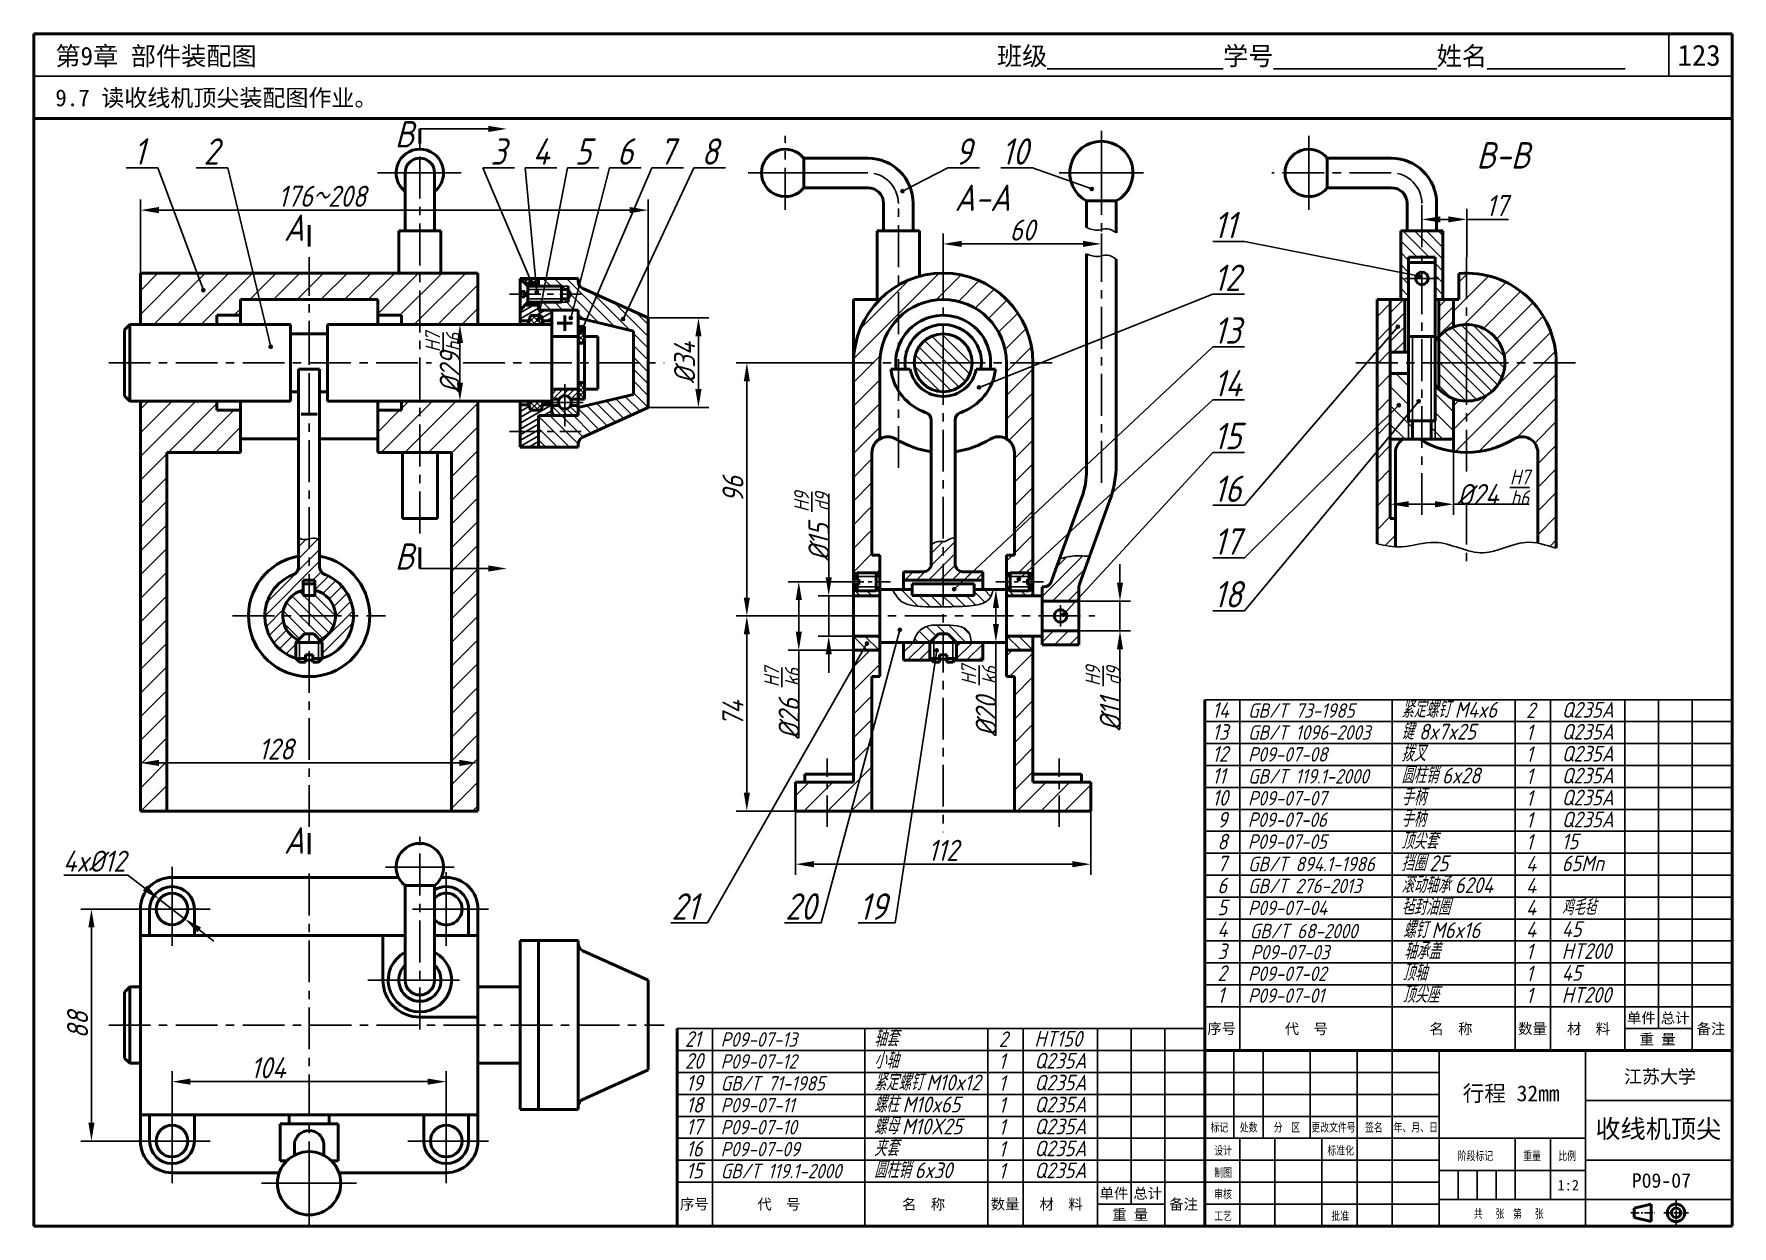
# Model space of a CAD drawing. Header units: millimetres. Extents: x 0 to 322, y 0 to 226.
import ezdxf

# ---------------------------------------------------------------- set-up
doc = ezdxf.new("R2010")
doc.units = ezdxf.units.MM
doc.header["$LTSCALE"] = 0.25
doc.linetypes.add('CENTER', pattern=[50.8, 31.75, -6.35, 6.35, -6.35])
doc.layers.add('点画线层', color=7, linetype='CENTER')
doc.layers.add('细实线层', color=7, linetype='Continuous')
doc.layers.add('粗实线层', color=7, linetype='Continuous', lineweight=50)
doc.styles.get("Standard").update_dxf_attribs({"font": 'gbeitc.shx', "height": 4, "bigfont": 'gbcbig.shx'})
doc.styles.add('宋体', font='SimSun.ttf', dxfattribs={"height": 3})
doc.dimstyles.new('ISO-25', dxfattribs={"dimtxt": 4, "dimasz": 3.5, "dimexe": 2, "dimexo": 0, "dimtad": 1, "dimtoh": 1, "dimdsep": 46, "dimtxsty": 'Standard', "dimcen": 0, "dimclrd": 256, "dimclre": 256, "dimclrt": 256, "dimadec": 0, "dimazin": 0, "dimtfac": 1, "dimtmove": 0, "dimatfit": 3, "dimfxl": 0, "dimlwd": -1, "dimlwe": -1, "dimarcsym": 0})
pattern_1 = [(135, (-7.5285, 0), (-1.122532, -1.122532), [])]

msp = doc.modelspace()

# ---------------------------------------------------------------- texts
at = {"style": '宋体'}
for s, height, p in [('第9章 部件装配图', 3.5, (4.054, 220.072)), ('班级%%U              %%U学号%%U             %%U姓名%%U           ', 3.5, (182.613, 220.072)), ('123', 4, (311.672, 219.963)), ('9.7 读收线机顶尖装配图作业。', 3.2, (4.054, 212.299)), ('序号', 2, (222.501, 36.418)), ('代  号', 2, (237.176, 36.386)), ('名  称', 2, (264.613, 36.386)), ('数量', 2, (281.438, 36.418)), ('材  料', 2, (290.701, 36.386)), ('单件', 2, (302.086, 38.448)), ('总计', 2, (308.467, 38.448)), ('备注', 2, (315.28, 36.386)), ('重 量', 2, (304.475, 34.409)), ('江苏大学', 2.5, (301.526, 27.08)), ('行程 32mm', 3, (270.931, 23.656)), ('收线机顶尖', 3.5, (296.094, 16.692)), ('P09-07', 2.75, (302.989, 7.261)), ('单件', 2, (202.086, 5.188)), ('总计', 2, (208.467, 5.188)), ('1:2', 2, (288.903, 6.745)), ('序号', 2, (122.501, 3.158)), ('代  号', 2, (137.176, 3.125)), ('名  称', 2, (164.613, 3.125)), ('数量', 2, (181.438, 3.158)), ('材  料', 2, (190.701, 3.125)), ('重 量', 2, (204.475, 1.149)), ('备注', 2, (215.28, 3.125))]:
    msp.add_text(s, height=height, dxfattribs=at).set_placement(p)
at = {"style": '宋体', "width": 0.75}
for s, p in [('标记', (223.108, 17.902)), ('处数', (228.664, 17.902)), ('分  区', (235.086, 17.902)), ('更改文件号', (242.237, 17.902)), ('签名', (252.412, 17.902)), ('年、月、日', (257.82, 17.902)), ('设计', (223.805, 13.513)), ('标准化', (245.272, 13.513)), ('阶段标记', (269.986, 12.507)), ('重量', (282.399, 12.507)), ('比例', (289.066, 12.507)), ('制图', (223.805, 9.319)), ('审核', (223.805, 5.247)), ('共   张  第   张', (273.031, 1.53)), ('工艺', (223.805, 1.114)), ('批准', (246.027, 1.114))]:
    msp.add_text(s, height=1.6, dxfattribs=at).set_placement(p)
at = {"layer": '细实线层'}
for s, height, p in [('B', 5, (68.444, 204.486)), ('1', 5, (18.891, 201.215)), ('2', 5, (32.154, 201.215)), ('3', 5, (86.549, 201.215)), ('4', 5, (94.549, 201.215)), ('5', 5, (102.549, 201.215)), ('6', 5, (110.549, 201.215)), ('7', 5, (118.549, 201.215)), ('8', 5, (126.549, 201.215)), ('9', 5, (174.681, 201.215)), ('10', 5, (183.468, 201.215)), ('B-B', 5, (273.541, 200.492)), ('A-A', 5, (174.576, 192.445)), ('A', 5, (47.387, 186.763)), ('11', 5, (223.709, 187.279)), ('12', 5, (223.709, 177.279)), ('13', 5, (223.709, 167.279)), ('14', 5, (223.709, 157.279)), ('15', 5, (223.709, 147.279)), ('16', 5, (223.709, 137.279)), ('17', 5, (223.709, 127.279)), ('B', 5, (68.444, 124.424)), ('18', 5, (223.709, 117.279)), ('紧定螺钉', 3.2, (259.287, 96.379)), ('14', 2.9697, (223.421, 96.33)), ('GB/T 73-1985', 2.74123, (230.216, 96.361)), ('M4x6', 3, (269.405, 96.379)), ('2', 2.97, (282.926, 96.288)), ('Q235A', 2.9697, (289.711, 96.379)), ('13', 2.9697, (223.421, 92.172)), ('GB/T 1096-2003', 2.74123, (230.216, 92.204)), ('键', 3.2, (259.287, 92.221)), ('8x7x25', 3, (262.621, 92.221)), ('1', 2.97, (282.926, 92.13)), ('Q235A', 2.9697, (289.711, 92.221)), ('12', 2.9697, (223.421, 88.015)), ('P09-07-08', 2.7412, (230.216, 88.046)), ('拨叉', 3.2, (259.287, 88.064)), ('1', 2.97, (282.926, 87.973)), ('Q235A', 2.9697, (289.711, 88.064)), ('圆柱销', 3.2, (259.287, 83.906)), ('11', 2.9697, (223.421, 83.857)), ('GB/T 119.1-2000', 2.74123, (230.216, 83.889)), ('6x28', 3, (266.991, 83.906)), ('1', 2.97, (282.926, 83.815)), ('Q235A', 2.9697, (289.711, 83.906)), ('10', 2.9697, (223.421, 79.7)), ('P09-07-07', 2.7412, (230.216, 79.731)), ('手柄', 3.2, (259.287, 79.749)), ('1', 2.97, (282.926, 79.658)), ('Q235A', 2.9697, (289.711, 79.749)), ('9', 2.97, (224.402, 75.542)), ('P09-07-06', 2.7412, (230.182, 75.666)), ('手柄', 3.2, (259.253, 75.683)), ('1', 2.97, (282.926, 75.5)), ('Q235A', 2.9697, (289.711, 75.591)), ('A', 5, (47.387, 70.602)), ('8', 2.97, (224.402, 71.385)), ('P09-07-05', 2.7412, (230.182, 71.508)), ('顶尖套', 3.2, (259.253, 71.453)), ('1', 2.97, (282.926, 71.343)), ('15', 2.9697, (289.711, 71.434)), ('7', 2.97, (224.402, 67.227)), ('GB/T 894.1-1986', 2.74123, (230.216, 67.258)), ('挡圈', 3.2, (259.287, 67.276)), ('25', 3, (264.576, 67.276)), ('4', 2.97, (282.926, 67.185)), ('65Mn', 2.9697, (289.711, 67.276)), ('6', 2.97, (224.402, 63.07)), ('GB/T 276-2013', 2.74123, (230.216, 63.101)), ('滚动轴承', 3.2, (259.287, 63.119)), ('6204', 3, (269.405, 63.119)), ('4', 2.97, (282.926, 63.028)), ('21', 5, (120.89, 58.08)), ('20', 5, (142.453, 58.08)), ('19', 5, (156.453, 58.08)), ('5', 2.97, (224.402, 58.912)), ('P09-07-04', 2.7412, (230.216, 58.943)), ('毡封油圈', 3.2, (259.287, 58.961)), ('4', 2.97, (282.926, 58.87)), ('鸡毛毡', 2.9697, (289.711, 58.961)), ('螺钉', 3.2, (259.602, 54.572)), ('4', 2.97, (224.402, 54.755)), ('GB/T 68-2000', 2.74123, (230.531, 54.555)), ('M6x16', 3, (265.006, 54.572)), ('4', 2.97, (282.926, 54.713)), ('45', 2.9697, (289.711, 54.804)), ('3', 2.97, (224.402, 50.597)), ('P09-07-03', 2.7412, (230.707, 50.532)), ('轴承盖', 3.2, (259.778, 50.55)), ('1', 2.97, (282.926, 50.555)), ('HT200', 2.9697, (289.711, 50.646)), ('2', 2.97, (224.402, 46.439)), ('P09-07-02', 2.7412, (230.216, 46.471)), ('顶轴', 3.2, (259.498, 46.488)), ('1', 2.97, (282.926, 46.398)), ('45', 2.9697, (289.711, 46.488)), ('1', 2.97, (224.402, 42.282)), ('顶尖座', 3.2, (259.498, 42.331)), ('1', 2.97, (282.926, 42.24)), ('HT200', 2.9697, (289.711, 42.331)), ('P09-07-01', 2.7412, (230.216, 42.313)), ('21', 2.9697, (123.421, 33.967)), ('P09-07-13', 2.7412, (130.216, 33.998)), ('轴套', 3.2, (159.287, 34.016)), ('2', 2.97, (182.926, 33.925)), ('HT150', 2.9697, (189.711, 34.016)), ('20', 2.9697, (123.421, 29.809)), ('P09-07-12', 2.7412, (130.216, 29.841)), ('小轴', 3.2, (159.287, 29.858)), ('1', 2.97, (182.926, 29.768)), ('Q235A', 2.9697, (189.711, 29.858)), ('紧定螺钉', 3.2, (159.287, 25.701)), ('19', 2.9697, (123.661, 25.652)), ('GB/T 71-1985', 2.74123, (130.216, 25.683)), ('M10x12', 3, (169.175, 25.701)), ('1', 2.97, (182.926, 25.61)), ('Q235A', 2.9697, (189.711, 25.701)), ('18', 2.9697, (123.661, 21.494)), ('P09-07-11', 2.7412, (130.216, 21.526)), ('螺柱', 3.2, (159.287, 21.543)), ('M10x65', 3, (164.691, 21.543)), ('1', 2.97, (182.926, 21.452)), ('Q235A', 2.9697, (189.711, 21.543)), ('17', 2.9697, (123.661, 17.337)), ('P09-07-10', 2.7412, (130.216, 17.368)), ('螺母', 3.2, (159.287, 17.386)), ('M10X25', 3, (164.576, 17.386)), ('1', 2.97, (182.926, 17.295)), ('Q235A', 2.9697, (189.711, 17.386)), ('16', 2.9697, (123.661, 13.179)), ('夹套', 3.2, (159.287, 13.228)), ('1', 2.97, (182.926, 13.137)), ('Q235A', 2.9697, (189.711, 13.228)), ('P09-07-09', 2.7412, (130.216, 13.211)), ('15', 2.9697, (123.661, 9.022)), ('GB/T 119.1-2000', 2.74123, (130.216, 9.053)), ('圆柱销', 3.2, (159.287, 9.071)), ('6x30', 3, (166.991, 9.071)), ('1', 2.97, (182.926, 8.98)), ('Q235A', 2.9697, (189.711, 9.071))]:
    msp.add_text(s, height=height, dxfattribs=at).set_placement(p)
at = {"layer": '细实线层', "insert": (276.746, 140.035), "char_height": 4, "attachment_point": 5}
msp.add_mtext('%%C24 {\\H0.7x;\\SH7/h6;}', dxfattribs=at)

# ---------------------------------------------------------------- blocks, each defined once
blk = doc.blocks.new('*D1')
at = {"layer": 'Defpoints', "color": 0, "transparency": 16777216}
for p in [(116.48, 192.6), (20.18, 180.66), (116.48, 172.16)]:
    blk.add_point(p, dxfattribs=at)
at = {"layer": '细实线层', "transparency": 16777216}
for p, q in [((20.18, 180.66), (20.18, 194.6)), ((116.48, 172.16), (116.48, 194.6)), ((23.68, 192.6), (112.98, 192.6))]:
    blk.add_line(p, q, dxfattribs=at)
for points in [[(23.68, 193.19), (23.68, 192.02), (20.18, 192.6)], [(112.98, 193.19), (112.98, 192.02), (116.48, 192.6)]]:
    blk.add_solid(points, dxfattribs=at)
at = {"layer": '细实线层', "transparency": 16777216, "insert": (54.64, 195.23), "char_height": 4, "attachment_point": 5}
blk.add_mtext('176～208', dxfattribs=at)
blk = doc.blocks.new('*D2')
at = {"layer": 'Defpoints', "color": 0, "transparency": 16777216}
for p in [(78.18, 27.37), (26.18, 23.1), (78.18, 23.1)]:
    blk.add_point(p, dxfattribs=at)
at = {"layer": '细实线层', "transparency": 16777216}
for p, q in [((26.18, 23.1), (26.18, 29.37)), ((78.18, 23.1), (78.18, 29.37)), ((29.68, 27.37), (74.68, 27.37))]:
    blk.add_line(p, q, dxfattribs=at)
for points in [[(29.68, 27.96), (29.68, 26.79), (26.18, 27.37)], [(74.68, 27.96), (74.68, 26.79), (78.18, 27.37)]]:
    blk.add_solid(points, dxfattribs=at)
at = {"layer": '细实线层', "transparency": 16777216, "insert": (44.39, 30), "char_height": 4, "attachment_point": 5}
blk.add_mtext('104', dxfattribs=at)
blk = doc.blocks.new('*D3')
at = {"layer": 'Defpoints', "color": 0, "transparency": 16777216}
for p in [(18.18, 60.1), (10.9, 16.1), (18.18, 16.1)]:
    blk.add_point(p, dxfattribs=at)
at = {"layer": '细实线层', "transparency": 16777216}
for p, q in [((18.18, 60.1), (8.9, 60.1)), ((10.9, 56.6), (10.9, 19.6)), ((18.18, 16.1), (8.9, 16.1))]:
    blk.add_line(p, q, dxfattribs=at)
for points in [[(10.32, 56.6), (11.48, 56.6), (10.9, 60.1)], [(10.32, 19.6), (11.48, 19.6), (10.9, 16.1)]]:
    blk.add_solid(points, dxfattribs=at)
at = {"layer": '细实线层', "transparency": 16777216, "insert": (8.27, 38.1), "char_height": 4, "attachment_point": 5, "rotation": 90}
blk.add_mtext('88', dxfattribs=at)
blk = doc.blocks.new('*D4')
at = {"layer": 'Defpoints', "color": 0, "transparency": 16777216}
for p in [(23.8, 61.93), (28.56, 58.27)]:
    blk.add_point(p, dxfattribs=at)
at = {"layer": '细实线层', "transparency": 16777216}
for p, q in [((5.67, 66.55), (17.8, 66.55)), ((17.8, 66.55), (21.03, 64.07)), ((28.56, 58.27), (23.8, 61.93)), ((31.33, 56.14), (34.1, 54.01))]:
    blk.add_line(p, q, dxfattribs=at)
for points in [[(21.38, 64.53), (20.67, 63.6), (23.8, 61.93)], [(31.68, 56.6), (30.97, 55.68), (28.56, 58.27)]]:
    blk.add_solid(points, dxfattribs=at)
at = {"layer": '细实线层', "transparency": 16777216, "insert": (11.42, 69.17), "char_height": 4, "attachment_point": 5}
blk.add_mtext('4x%%C12', dxfattribs=at)
blk = doc.blocks.new('*D5')
at = {"layer": 'Defpoints', "color": 0, "transparency": 16777216}
for p in [(144.41, 78.66), (200.41, 78.66), (200.41, 68.6)]:
    blk.add_point(p, dxfattribs=at)
at = {"layer": '细实线层', "transparency": 16777216}
for p, q in [((144.41, 78.66), (144.41, 66.6)), ((200.41, 78.66), (200.41, 66.6)), ((147.91, 68.6), (196.91, 68.6))]:
    blk.add_line(p, q, dxfattribs=at)
for points in [[(147.91, 69.18), (147.91, 68.02), (144.41, 68.6)], [(196.91, 69.18), (196.91, 68.02), (200.41, 68.6)]]:
    blk.add_solid(points, dxfattribs=at)
at = {"layer": '细实线层', "transparency": 16777216, "insert": (172.41, 71.23), "char_height": 4, "attachment_point": 5}
blk.add_mtext('112', dxfattribs=at)
blk = doc.blocks.new('*D6')
at = {"layer": 'Defpoints', "color": 0, "transparency": 16777216}
for p in [(84.18, 87.8), (20.18, 78.66), (84.18, 78.66)]:
    blk.add_point(p, dxfattribs=at)
at = {"layer": '细实线层', "transparency": 16777216}
for p, q in [((20.18, 78.66), (20.18, 89.8)), ((23.68, 87.8), (80.68, 87.8)), ((84.18, 78.66), (84.18, 89.8))]:
    blk.add_line(p, q, dxfattribs=at)
for points in [[(23.68, 88.38), (23.68, 87.22), (20.18, 87.8)], [(80.68, 88.38), (80.68, 87.22), (84.18, 87.8)]]:
    blk.add_solid(points, dxfattribs=at)
at = {"layer": '细实线层', "transparency": 16777216, "insert": (45.9, 90.43), "char_height": 4, "attachment_point": 5}
blk.add_mtext('128', dxfattribs=at)
blk = doc.blocks.new('*D7')
at = {"layer": 'Defpoints', "color": 0, "transparency": 16777216}
for p in [(135.18, 115.66), (152.41, 115.66), (144.41, 78.66)]:
    blk.add_point(p, dxfattribs=at)
at = {"layer": '细实线层', "transparency": 16777216}
for p, q in [((152.41, 115.66), (133.18, 115.66)), ((135.18, 82.16), (135.18, 112.16)), ((144.41, 78.66), (133.18, 78.66))]:
    blk.add_line(p, q, dxfattribs=at)
for points in [[(134.6, 112.16), (135.76, 112.16), (135.18, 115.66)], [(134.6, 82.16), (135.76, 82.16), (135.18, 78.66)]]:
    blk.add_solid(points, dxfattribs=at)
at = {"layer": '细实线层', "transparency": 16777216, "insert": (132.55, 97.16), "char_height": 4, "attachment_point": 5, "rotation": 90}
blk.add_mtext('74', dxfattribs=at)
blk = doc.blocks.new('*D8')
at = {"layer": 'Defpoints', "color": 0, "transparency": 16777216}
for p in [(135.18, 163.66), (151.41, 163.66), (152.41, 115.66)]:
    blk.add_point(p, dxfattribs=at)
at = {"layer": '细实线层', "transparency": 16777216}
for p, q in [((151.41, 163.66), (133.18, 163.66)), ((135.18, 119.16), (135.18, 160.16)), ((152.41, 115.66), (133.18, 115.66))]:
    blk.add_line(p, q, dxfattribs=at)
for points in [[(134.6, 160.16), (135.76, 160.16), (135.18, 163.66)], [(134.6, 119.16), (135.76, 119.16), (135.18, 115.66)]]:
    blk.add_solid(points, dxfattribs=at)
at = {"layer": '细实线层', "transparency": 16777216, "insert": (132.55, 139.66), "char_height": 4, "attachment_point": 5, "rotation": 90}
blk.add_mtext('96', dxfattribs=at)
blk = doc.blocks.new('*D9')
at = {"layer": 'Defpoints', "color": 0, "transparency": 16777216}
for p in [(198.16, 118.46), (198.16, 112.86), (205.94, 112.86)]:
    blk.add_point(p, dxfattribs=at)
at = {"layer": '细实线层', "transparency": 16777216}
for p, q in [((205.94, 121.96), (205.94, 125.46)), ((198.16, 118.46), (207.94, 118.46)), ((205.94, 118.46), (205.94, 112.86)), ((198.16, 112.86), (207.94, 112.86)), ((205.94, 109.36), (205.94, 94.17))]:
    blk.add_line(p, q, dxfattribs=at)
for points in [[(205.36, 121.96), (206.52, 121.96), (205.94, 118.46)], [(205.36, 109.36), (206.52, 109.36), (205.94, 112.86)]]:
    blk.add_solid(points, dxfattribs=at)
at = {"layer": '细实线层', "transparency": 16777216, "insert": (202.75, 100.02), "char_height": 4, "attachment_point": 5, "rotation": 90}
blk.add_mtext('%%C11 {\\H0.7x;\\SH9/d9;}', dxfattribs=at)
blk = doc.blocks.new('*D10')
at = {"layer": 'Defpoints', "color": 0, "transparency": 16777216}
for p in [(184.41, 120.66), (182.41, 110.66), (184.41, 110.66)]:
    blk.add_point(p, dxfattribs=at)
at = {"layer": '细实线层', "transparency": 16777216}
for p, q in [((184.41, 120.66), (180.41, 120.66)), ((182.41, 117.16), (182.41, 114.16)), ((184.41, 110.66), (180.41, 110.66)), ((182.41, 110.66), (182.41, 92.97))]:
    blk.add_line(p, q, dxfattribs=at)
for points in [[(181.83, 117.16), (182.99, 117.16), (182.41, 120.66)], [(181.83, 114.16), (182.99, 114.16), (182.41, 110.66)]]:
    blk.add_solid(points, dxfattribs=at)
at = {"layer": '细实线层', "transparency": 16777216, "insert": (179.22, 99.53), "char_height": 4, "attachment_point": 5, "rotation": 90}
blk.add_mtext('%%C20 {\\H0.7x;\\SH7/k6;}', dxfattribs=at)
blk = doc.blocks.new('*D11')
at = {"layer": 'Defpoints', "color": 0, "transparency": 16777216}
for p in [(150.71, 119.46), (155.41, 119.46), (155.41, 111.86)]:
    blk.add_point(p, dxfattribs=at)
at = {"layer": '细实线层', "transparency": 16777216}
for p, q in [((150.71, 122.96), (150.71, 138.81)), ((155.41, 119.46), (148.71, 119.46)), ((150.71, 111.86), (150.71, 119.46)), ((155.41, 111.86), (148.71, 111.86)), ((150.71, 108.36), (150.71, 104.86))]:
    blk.add_line(p, q, dxfattribs=at)
for points in [[(150.12, 122.96), (151.29, 122.96), (150.71, 119.46)], [(150.12, 108.36), (151.29, 108.36), (150.71, 111.86)]]:
    blk.add_solid(points, dxfattribs=at)
at = {"layer": '细实线层', "transparency": 16777216, "insert": (147.51, 132.63), "char_height": 4, "attachment_point": 5, "rotation": 90}
blk.add_mtext('%%C15 {\\H0.7x;\\SH9/d9;}', dxfattribs=at)
blk = doc.blocks.new('*D12')
at = {"layer": 'Defpoints', "color": 0, "transparency": 16777216}
for p in [(153.41, 122.16), (145.03, 109.16), (155.41, 109.16)]:
    blk.add_point(p, dxfattribs=at)
at = {"layer": '细实线层', "transparency": 16777216}
for p, q in [((153.41, 122.16), (143.03, 122.16)), ((145.03, 118.66), (145.03, 112.66)), ((155.41, 109.16), (143.03, 109.16)), ((145.03, 109.16), (145.03, 92.52))]:
    blk.add_line(p, q, dxfattribs=at)
for points in [[(144.45, 118.66), (145.62, 118.66), (145.03, 122.16)], [(144.45, 112.66), (145.62, 112.66), (145.03, 109.16)]]:
    blk.add_solid(points, dxfattribs=at)
at = {"layer": '细实线层', "transparency": 16777216, "insert": (141.84, 99.09), "char_height": 4, "attachment_point": 5, "rotation": 90}
blk.add_mtext('%%C26 {\\H0.7x;\\SH7/k6;}', dxfattribs=at)
blk = doc.blocks.new('*D13')
at = {"layer": 'Defpoints', "color": 0, "transparency": 16777216}
for p in [(172.41, 183.66), (202.41, 186.2), (202.41, 183.66)]:
    blk.add_point(p, dxfattribs=at)
at = {"layer": '细实线层', "transparency": 16777216}
for p, q in [((172.41, 183.66), (172.41, 188.2)), ((202.41, 183.66), (202.41, 188.2)), ((175.91, 186.2), (198.91, 186.2))]:
    blk.add_line(p, q, dxfattribs=at)
for points in [[(175.91, 186.79), (175.91, 185.62), (172.41, 186.2)], [(198.91, 186.79), (198.91, 185.62), (202.41, 186.2)]]:
    blk.add_solid(points, dxfattribs=at)
at = {"layer": '细实线层', "transparency": 16777216, "insert": (187.41, 188.83), "char_height": 4, "attachment_point": 5}
blk.add_mtext('60', dxfattribs=at)
blk = doc.blocks.new('*D14')
at = {"layer": 'Defpoints', "color": 0, "transparency": 16777216}
for p in [(263.18, 190.84), (263.18, 188.66), (271.68, 183.66)]:
    blk.add_point(p, dxfattribs=at)
at = {"layer": '细实线层', "transparency": 16777216}
for p, q in [((263.18, 188.66), (263.18, 192.84)), ((266.68, 190.84), (268.18, 190.84)), ((271.68, 183.66), (271.68, 192.84)), ((271.68, 190.84), (279.59, 190.84))]:
    blk.add_line(p, q, dxfattribs=at)
for points in [[(266.68, 191.43), (266.68, 190.26), (263.18, 190.84)], [(268.18, 191.43), (268.18, 190.26), (271.68, 190.84)]]:
    blk.add_solid(points, dxfattribs=at)
at = {"layer": '细实线层', "transparency": 16777216, "insert": (277.39, 193.47), "char_height": 4, "attachment_point": 5}
blk.add_mtext('17', dxfattribs=at)
blk = doc.blocks.new('*D15')
at = {"layer": 'Defpoints', "color": 0, "transparency": 16777216}
for p in [(84.18, 170.91), (80.77, 156.41), (84.18, 156.41)]:
    blk.add_point(p, dxfattribs=at)
at = {"layer": '细实线层', "transparency": 16777216}
for p, q in [((84.18, 170.91), (78.77, 170.91)), ((80.77, 167.41), (80.77, 159.91)), ((84.18, 156.41), (78.77, 156.41))]:
    blk.add_line(p, q, dxfattribs=at)
for points in [[(80.19, 167.41), (81.36, 167.41), (80.77, 170.91)], [(80.19, 159.91), (81.36, 159.91), (80.77, 156.41)]]:
    blk.add_solid(points, dxfattribs=at)
at = {"layer": '细实线层', "transparency": 16777216, "insert": (77.58, 163.66), "char_height": 4, "attachment_point": 5, "rotation": 90}
blk.add_mtext('%%C29{\\H0.7x;\\SH7/h6;}', dxfattribs=at)
blk = doc.blocks.new('*D16')
at = {"layer": 'Defpoints', "color": 0, "transparency": 16777216}
for p in [(116.48, 172.16), (116.48, 155.16), (126, 155.16)]:
    blk.add_point(p, dxfattribs=at)
at = {"layer": '细实线层', "transparency": 16777216}
for p, q in [((116.48, 172.16), (128, 172.16)), ((126, 168.66), (126, 158.66)), ((116.48, 155.16), (128, 155.16))]:
    blk.add_line(p, q, dxfattribs=at)
for points in [[(125.42, 168.66), (126.59, 168.66), (126, 172.16)], [(125.42, 158.66), (126.59, 158.66), (126, 155.16)]]:
    blk.add_solid(points, dxfattribs=at)
at = {"layer": '细实线层', "transparency": 16777216, "insert": (123.38, 163.66), "char_height": 4, "attachment_point": 5, "rotation": 90}
blk.add_mtext('%%C34', dxfattribs=at)

# ---------------------------------------------------------------- dimensions: what is measured, and where the dimension line sits
at = {"layer": '细实线层'}
for base, p1, p2, text, picture, middle in [((116.477, 192.603), (20.177, 180.657), (116.477, 172.157), '176～208', '*D1', (54.642, 192.603)), ((263.178, 190.844), (271.678, 183.657), (263.178, 188.657), '17', '*D14', (277.387, 190.844)), ((84.177, 87.801), (20.177, 78.657), (84.177, 78.657), '128', '*D6', (45.901, 87.801)), ((78.177, 27.375), (26.177, 23.103), (78.177, 23.103), '104', '*D2', (44.385, 27.375))]:
    dim = msp.add_linear_dim(base=base, p1=p1, p2=p2, text=text, dimstyle='ISO-25', dxfattribs=at)
    dim.commit()
    dim.dimension.update_dxf_attribs({"geometry": picture, "text_midpoint": middle, "dimtype": 160})
for base, p1, p2, text, picture, middle in [((202.412, 186.203), (172.412, 183.657), (202.412, 183.657), '60', '*D13', (187.412, 188.828)), ((200.412, 68.6), (144.412, 78.657), (200.412, 78.657), '112', '*D5', (172.412, 71.225))]:
    dim = msp.add_linear_dim(base=base, p1=p1, p2=p2, text=text, dimstyle='ISO-25', dxfattribs=at)
    dim.commit()
    dim.dimension.update_dxf_attribs({"geometry": picture, "text_midpoint": middle})
for base, p1, p2, text, picture, middle in [((80.774, 156.407), (84.177, 170.907), (84.177, 156.407), '%%C29{\\H0.7x;\\SH7/h6;}', '*D15', (77.582, 163.657)), ((126.004, 155.157), (116.477, 172.157), (116.477, 155.157), '%%C34', '*D16', (123.379, 163.657)), ((135.179, 163.657), (152.412, 115.657), (151.412, 163.657), '96', '*D8', (132.554, 139.657)), ((135.179, 115.657), (144.412, 78.657), (152.412, 115.657), '74', '*D7', (132.554, 97.157)), ((10.899, 16.103), (18.177, 60.103), (18.177, 16.103), '88', '*D3', (8.274, 38.103))]:
    dim = msp.add_linear_dim(base=base, p1=p1, p2=p2, angle=90, text=text, dimstyle='ISO-25', dxfattribs=at)
    dim.commit()
    dim.dimension.update_dxf_attribs({"geometry": picture, "text_midpoint": middle})
for base, p1, p2, text, picture, middle in [((150.706, 119.457), (155.412, 111.857), (155.412, 119.457), '%%C15 {\\H0.7x;\\SH9/d9;}', '*D11', (147.514, 132.632)), ((205.94, 112.857), (198.162, 118.457), (198.162, 112.857), '%%C11 {\\H0.7x;\\SH9/d9;}', '*D9', (202.749, 100.016)), ((145.032, 109.157), (153.412, 122.157), (155.412, 109.157), '%%C26 {\\H0.7x;\\SH7/k6;}', '*D12', (141.841, 99.091))]:
    dim = msp.add_linear_dim(base=base, p1=p1, p2=p2, angle=90, text=text, dimstyle='ISO-25', override={"dimtoh": 0}, dxfattribs=at)
    dim.commit()
    dim.dimension.update_dxf_attribs({"geometry": picture, "text_midpoint": middle})
dim = msp.add_linear_dim(base=(182.412, 110.657), p1=(184.412, 120.657), p2=(184.412, 110.657), angle=90, text='%%C20 {\\H0.7x;\\SH7/k6;}', dimstyle='ISO-25', override={"dimtoh": 0}, dxfattribs=at)
dim.commit()
dim.dimension.update_dxf_attribs({"geometry": '*D10', "text_midpoint": (182.412, 99.533), "dimtype": 160})
dim = msp.add_diameter_dim_2p(p1=(28.555, 58.274), p2=(23.8, 61.932), text='4x%%C12', dimstyle='ISO-25', dxfattribs=at)
dim.commit()
dim.dimension.update_dxf_attribs({"geometry": '*D4', "text_midpoint": (11.423, 66.549), "dimtype": 163})

# ---------------------------------------------------------------- hatches: boundary and pattern name
at = {"layer": '细实线层'}
h = msp.add_hatch(color=256, dxfattribs=at)
edge = h.paths.add_edge_path()
edge.add_arc((164.699, 196.205), 0.3, 0, 360)
h = msp.add_hatch(color=256, dxfattribs=at)
edge = h.paths.add_edge_path()
edge.add_arc((200.578, 196.623), 0.3, 0, 360)
h = msp.add_hatch(dxfattribs=at)
h.set_pattern_fill('ANSI31', color=256, scale=0.5, angle=90)
h.set_pattern_definition(pattern_1)
h.paths.add_polyline_path([(260.678, 183.657), (263.178, 183.657), (263.178, 188.657), (259.178, 188.657), (259.178, 175.657), (260.678, 175.657)])
h.paths.add_polyline_path([(267.178, 188.657), (263.178, 188.657), (263.178, 183.657), (265.678, 183.657), (265.678, 175.657), (267.178, 175.657)])
h = msp.add_hatch(dxfattribs=at)
h.set_pattern_fill('ANSI31', color=256)
h.paths.add_polyline_path([(52.177, 180.657), (20.177, 180.657), (20.177, 170.907), (34.677, 170.907), (34.677, 172.657), (39.177, 172.657), (39.177, 175.657), (52.177, 175.657)])
h.paths.add_polyline_path([(73.177, 180.657), (52.177, 180.657), (52.177, 175.657), (65.177, 175.657), (65.177, 172.657), (69.677, 172.657), (69.677, 170.907), (73.177, 170.907)])
h.paths.add_polyline_path([(84.177, 180.657), (73.177, 180.657), (73.177, 170.907), (84.177, 170.907)])
h.paths.add_polyline_path([(39.177, 154.657), (34.677, 154.657), (34.677, 156.407), (20.177, 156.407), (20.177, 78.657), (25.177, 78.657), (25.177, 146.657), (39.177, 146.657)])
h.paths.add_polyline_path([(73.177, 156.407), (69.677, 156.407), (69.677, 154.657), (65.177, 154.657), (65.177, 146.657), (73.177, 146.657)])
h.paths.add_polyline_path([(84.177, 156.407), (73.177, 156.407), (73.177, 146.657), (79.177, 146.657), (79.177, 78.657), (84.177, 78.657)])
h = msp.add_hatch(dxfattribs=at)
h.set_pattern_fill('ANSI31', color=256)
h.paths.add_polyline_path([(163.912, 172.128), (163.912, 178.38, 0.2679492), (155.412, 163.657), (160.412, 163.657, -0.1984612)])
h.paths.add_polyline_path([(160.412, 163.657), (155.412, 163.657), (155.412, 123.857), (156.112, 123.857), (159.712, 123.857), (160.412, 123.857), (160.412, 127.157), (158.912, 127.157), (158.912, 146.635, -0.2679492), (160.412, 149.233)])
h.paths.add_polyline_path([(172.412, 180.657, 0.1316525), (163.912, 178.38), (163.912, 172.128, -0.1993636), (172.412, 175.657)])
h.paths.add_polyline_path([(172.412, 180.657), (172.412, 175.657, -0.4142136), (184.412, 163.657), (189.412, 163.657, 0.4142136)])
h.paths.add_polyline_path([(189.412, 163.657), (184.412, 163.657), (184.412, 149.233, -0.2679492), (185.912, 146.635), (185.912, 127.157), (184.412, 127.157), (184.412, 123.857), (185.112, 123.857), (188.712, 123.857), (189.412, 123.857)])
h.paths.add_polyline_path([(158.912, 104.157), (160.412, 104.157), (160.412, 109.157), (155.412, 109.157), (155.412, 84.157), (150.412, 84.157), (150.412, 78.657), (158.912, 78.657)])
h.paths.add_polyline_path([(150.412, 84.157), (144.412, 84.157), (144.412, 78.657), (150.412, 78.657)])
h.paths.add_polyline_path([(189.412, 109.157), (184.412, 109.157), (184.412, 104.157), (185.912, 104.157), (185.912, 78.657), (194.412, 78.657), (194.412, 84.157), (189.412, 84.157)])
h.paths.add_polyline_path([(200.412, 84.157), (194.412, 84.157), (194.412, 78.657), (200.412, 78.657)])
h.paths.add_polyline_path([(156.112, 123.857), (155.412, 123.857), (155.412, 123.157)])
h.paths.add_polyline_path([(160.412, 123.857), (159.712, 123.857), (160.412, 123.157)])
h.paths.add_polyline_path([(185.112, 123.857), (184.412, 123.857), (184.412, 123.157)])
h.paths.add_polyline_path([(189.412, 123.857), (188.712, 123.857), (189.412, 123.157)])
h = msp.add_hatch(dxfattribs=at)
h.set_pattern_fill('ANSI31', color=256)
h.set_pattern_definition([(45, (-7.5285, 0), (-2.245064, 2.245064), [])])
h.paths.add_polyline_path([(257.178, 175.657), (254.678, 175.657), (254.678, 163.657), (257.178, 163.657)])
edge = h.paths.add_edge_path()
edge.add_spline(control_points=[(254.678, 129.334), (255.845, 129.1), (257.011, 128.904), (258.178, 128.782)], knot_values=[0, 0, 0, 0, 3.5264253, 3.5264253, 3.5264253, 3.5264253], degree=3, periodic=0)
edge.add_line((258.178, 128.782), (258.178, 134.157))
edge.add_line((258.178, 134.157), (257.178, 134.157))
edge.add_line((257.178, 134.157), (257.178, 163.657))
edge.add_line((257.178, 163.657), (254.678, 163.657))
edge.add_line((254.678, 163.657), (254.678, 129.334))
edge = h.paths.add_edge_path()
edge.add_arc((271.678, 163.657), 17, 90, 95.06209)
edge.add_line((270.178, 180.591), (270.178, 175.657))
edge.add_line((270.178, 175.657), (269.178, 175.657))
edge.add_line((269.178, 175.657), (269.178, 170.463))
edge.add_arc((271.678, 163.657), 7.25, 90, 110.17127, ccw=False)
edge.add_line((271.678, 170.907), (271.678, 180.657))
edge = h.paths.add_edge_path()
edge.add_line((271.678, 180.657), (271.678, 170.907))
edge.add_arc((271.678, 163.657), 7.25, 0, 90, ccw=False)
edge.add_line((278.928, 163.657), (288.678, 163.657))
edge.add_arc((271.678, 163.657), 17, 0, 90)
edge = h.paths.add_edge_path()
edge.add_arc((271.678, 163.657), 7.25, 249.82873, 270, ccw=False)
edge.add_line((269.178, 156.852), (269.178, 146.842))
edge.add_arc((271.678, 163.657), 17, 261.54348, 270)
edge.add_line((271.678, 146.657), (271.678, 156.407))
edge = h.paths.add_edge_path()
edge.add_spline(control_points=[(285.178, 129.461), (286.342, 129.197), (287.51, 128.86), (288.678, 128.486)], knot_values=[31.094862, 31.094862, 31.094862, 31.094862, 34.65193, 34.65193, 34.65193, 34.65193], degree=3, periodic=0)
edge.add_line((288.678, 128.486), (288.678, 163.657))
edge.add_line((288.678, 163.657), (278.928, 163.657))
edge.add_arc((271.678, 163.657), 7.25, -90, 0, ccw=False)
edge.add_line((271.678, 156.407), (271.678, 146.657))
edge.add_arc((271.678, 163.657), 17, 270, 301.66824)
edge.add_arc((282.178, 146.635), 3, 0, 121.66824, ccw=False)
edge.add_line((285.178, 146.635), (285.178, 129.461))
h = msp.add_hatch(color=256, dxfattribs=at)
edge = h.paths.add_edge_path()
edge.add_arc((262.708, 180.068), 0.3, 0, 360)
h = msp.add_hatch(color=256, dxfattribs=at)
edge = h.paths.add_edge_path()
edge.add_arc((32.133, 177.432), 0.3, 0, 360)
h = msp.add_hatch(dxfattribs=at)
h.set_pattern_fill('ANSI31', color=256, scale=0.3, angle=345)
h.paths.add_polyline_path([(95.677, 179.657), (92.177, 179.657), (93.077, 178.757), (95.677, 178.757)])
h.paths.add_polyline_path([(98.177, 173.657), (95.677, 173.657), (95.677, 174.557), (93.077, 174.557), (92.177, 173.657), (92.177, 171.607), (93.903, 171.607), (94.177, 172.632), (96.177, 172.632), (96.452, 171.607), (98.177, 171.607)])
h.paths.add_polyline_path([(95.677, 153.657), (98.177, 153.657), (98.177, 155.707), (96.452, 155.707), (96.177, 154.682), (94.177, 154.682), (93.903, 155.707), (92.177, 155.707), (92.177, 150.657), (95.677, 150.657)])
h.paths.add_polyline_path([(95.677, 150.657), (92.177, 150.657), (92.177, 147.657), (95.677, 147.657)])
h = msp.add_hatch(color=256, dxfattribs=at)
edge = h.paths.add_edge_path()
edge.add_arc((94.204, 179.212), 0.3, 0, 360)
h = msp.add_hatch(color=256, dxfattribs=at)
edge = h.paths.add_edge_path()
edge.add_arc((95.352, 177.05), 0.3, 0, 360)
h = msp.add_hatch(dxfattribs=at)
h.set_pattern_fill('ANSI31', color=256, scale=0.5, angle=90)
h.paths.add_polyline_path([(103.177, 179.657), (95.677, 179.657), (95.677, 178.157), (100.054, 178.157), (101.328, 178.157), (101.328, 177.557), (101.847, 176.657), (101.328, 175.757), (101.328, 175.157), (100.054, 175.157), (95.677, 175.157), (95.677, 173.657), (98.177, 173.657), (103.177, 173.657), (103.177, 172.157), (113.677, 169.657), (113.677, 163.657), (116.477, 163.657), (116.477, 172.157), (104.06, 177.759, -0.2948781), (103.177, 179.126)])
h.paths.add_polyline_path([(101.328, 178.157), (100.054, 178.157), (100.054, 177.557), (101.328, 177.557)], flags=17)
h.paths.add_polyline_path([(101.328, 175.757), (100.054, 175.757), (100.054, 175.157), (101.328, 175.157)], flags=17)
h.paths.add_polyline_path([(116.477, 163.657), (113.677, 163.657), (113.677, 157.657), (103.177, 155.157), (103.177, 153.657), (98.177, 153.657), (95.677, 153.657), (95.677, 147.657), (103.177, 147.657), (103.177, 148.188, -0.2948781), (104.06, 149.556), (116.477, 155.157)])
h = msp.add_hatch(dxfattribs=at)
h.set_pattern_fill('ANSI31', color=256, scale=0.6)
h.set_pattern_definition([(45, (-7.5285, 0), (-1.347038, 1.347038), [])])
h.paths.add_polyline_path([(259.928, 175.657), (257.178, 175.657), (257.178, 165.657), (259.928, 165.657)])
h.paths.add_polyline_path([(269.178, 175.657), (266.428, 175.657), (266.428, 168.657, -0.1149342), (269.178, 170.463)])
h = msp.add_hatch(dxfattribs=at)
h.set_pattern_fill('ANSI37', color=256, scale=0.25)
h.paths.add_polyline_path([(96.177, 172.632), (94.177, 172.632), (93.715, 170.907), (96.639, 170.907)])
h.paths.add_polyline_path([(96.639, 156.407), (93.715, 156.407), (94.177, 154.682), (96.177, 154.682)])
h = msp.add_hatch(color=256, dxfattribs=at)
edge = h.paths.add_edge_path()
edge.add_arc((95.602, 171.849), 0.3, 0, 360)
h = msp.add_hatch(color=256, dxfattribs=at)
edge = h.paths.add_edge_path()
edge.add_arc((101.803, 172.146), 0.3, 0, 360)
h = msp.add_hatch(color=256, dxfattribs=at)
edge = h.paths.add_edge_path()
edge.add_arc((111.711, 171.954), 0.3, 0, 360)
h = msp.add_hatch(color=256, dxfattribs=at)
edge = h.paths.add_edge_path()
edge.add_arc((258.629, 170.501), 0.3, 0, 360)
h = msp.add_hatch(dxfattribs=at)
h.set_pattern_fill('ANSI31', color=256, scale=0.5, angle=90)
h.set_pattern_definition(pattern_1)
h.paths.add_polyline_path([(271.678, 170.907, 0.2052577), (266.428, 168.657), (266.428, 163.657), (271.678, 163.657)])
h.paths.add_polyline_path([(271.678, 170.907), (271.678, 163.657), (278.928, 163.657, 0.4142136)])
h.paths.add_polyline_path([(271.678, 163.657), (266.428, 163.657), (266.428, 158.657, 0.2052577), (271.678, 156.407)])
h.paths.add_polyline_path([(278.928, 163.657), (271.678, 163.657), (271.678, 156.407, 0.4142136)])
h = msp.add_hatch(dxfattribs=at)
h.set_pattern_fill('ANSI37', color=256, scale=0.2)
h.paths.add_polyline_path([(104.427, 170.532), (103.177, 170.532), (103.177, 167.407), (104.427, 167.407)])
h.paths.add_polyline_path([(104.427, 159.907), (103.177, 159.907), (103.177, 156.782), (104.427, 156.782)])
h = msp.add_hatch(color=256, dxfattribs=at)
edge = h.paths.add_edge_path()
edge.add_arc((103.761, 169.55), 0.3, 0, 360)
h = msp.add_hatch(dxfattribs=at)
h.set_pattern_fill('ANSI31', color=256, scale=0.5, angle=90)
edge = h.paths.add_edge_path()
edge.add_arc((172.412, 163.657), 5.5, 0, 360)
h = msp.add_hatch(color=256, dxfattribs=at)
edge = h.paths.add_edge_path()
edge.add_arc((44.901, 166.703), 0.3, 0, 360)
h = msp.add_hatch(dxfattribs=at)
h.set_pattern_fill('ANSI31', color=256, scale=0.8, angle=90)
h.set_pattern_definition([(135, (-7.5285, 0), (-1.796051, -1.796051), [])])
h.paths.add_polyline_path([(260.678, 161.657), (257.178, 161.657), (257.178, 149.157), (260.678, 149.157), (260.678, 152.657)])
h.paths.add_polyline_path([(261.378, 152.657), (260.678, 152.657), (260.678, 149.157), (261.378, 149.157)])
h.paths.add_polyline_path([(265.678, 152.657), (264.978, 152.657), (264.978, 149.157), (265.678, 149.157)])
h.paths.add_polyline_path([(269.178, 156.852, -0.1569548), (265.678, 159.588), (265.678, 152.657), (265.678, 149.157), (269.178, 149.157)])
h = msp.add_hatch(dxfattribs=at)
h.set_pattern_fill('ANSI31', color=256, scale=0.25)
h.paths.add_polyline_path([(100.677, 158.657), (98.177, 158.657), (98.177, 156.782), (99.595, 156.782, -0.2679492), (100.677, 157.407)])
h.paths.add_polyline_path([(103.177, 158.657), (100.677, 158.657), (100.677, 157.407, -0.2679492), (101.76, 156.782), (103.177, 156.782)])
h = msp.add_hatch(color=256, dxfattribs=at)
edge = h.paths.add_edge_path()
edge.add_arc((179.209, 159.003), 0.3, 0, 360)
h = msp.add_hatch(dxfattribs=at)
h.set_pattern_fill('ANSI31', color=256, scale=0.25, angle=90)
h.paths.add_polyline_path([(100.677, 154.907, -0.2679492), (99.595, 155.532), (98.177, 155.532), (98.177, 153.657), (100.677, 153.657)])
h.paths.add_polyline_path([(103.177, 155.532), (101.76, 155.532, -0.2679492), (100.677, 154.907), (100.677, 153.657), (103.177, 153.657)])
h = msp.add_hatch(color=256, dxfattribs=at)
edge = h.paths.add_edge_path()
edge.add_arc((258.818, 155.61), 0.3, 0, 360)
h = msp.add_hatch(color=256, dxfattribs=at)
edge = h.paths.add_edge_path()
edge.add_arc((262.59, 156.364), 0.3, 0, 360)
h = msp.add_hatch(dxfattribs=at)
h.set_pattern_fill('ANSI31', color=256, scale=0.5)
edge = h.paths.add_edge_path()
edge.add_spline(control_points=[(52.177, 130.288), (51.894, 130.214), (51.218, 130.035), (50.56, 130.3), (50.177, 130.455)], knot_values=[0, 0, 0, 0, 0.8627218, 2.0572788, 2.0572788, 2.0572788, 2.0572788], degree=3, periodic=0)
edge.add_line((50.177, 130.455), (50.177, 124.918))
edge.add_arc((48.677, 124.918), 1.5, -69.29629, 0, ccw=False)
edge.add_arc((52.177, 115.657), 8.4, 110.70371, 180)
edge.add_line((43.777, 115.657), (47.177, 115.657))
edge.add_arc((52.177, 115.657), 5, 102.70903, 180, ccw=False)
edge.add_line((51.077, 120.535), (51.077, 122.457))
edge.add_line((51.077, 122.457), (52.177, 122.457))
edge.add_line((52.177, 122.457), (52.177, 130.288))
h.paths.add_polyline_path([(47.177, 115.657), (43.777, 115.657, 0.328229), (49.677, 107.638), (49.677, 110.657), (50.12, 111.1, -0.294813)])
h.paths.add_polyline_path([(60.577, 115.657), (57.177, 115.657, -0.294813), (54.234, 111.1), (54.677, 110.657), (54.677, 107.638, 0.328229)])
edge = h.paths.add_edge_path()
edge.add_arc((55.677, 124.918), 1.5, 180, 249.29629, ccw=False)
edge.add_line((54.177, 124.918), (54.177, 130.173))
edge.add_spline(control_points=[(54.177, 130.173), (53.751, 130.309), (53.087, 130.521), (52.416, 130.35), (52.177, 130.288)], knot_values=[2.0572788, 2.0572788, 2.0572788, 2.0572788, 3.3639386, 4.090847, 4.090847, 4.090847, 4.090847], degree=3, periodic=0)
edge.add_line((52.177, 130.288), (52.177, 122.457))
edge.add_line((52.177, 122.457), (53.277, 122.457))
edge.add_line((53.277, 122.457), (53.277, 120.535))
edge.add_arc((52.177, 115.657), 5, 0, 77.29097, ccw=False)
edge.add_line((57.177, 115.657), (60.577, 115.657))
edge.add_arc((52.177, 115.657), 8.4, 360, 429.29629)
h = msp.add_hatch(dxfattribs=at)
h.set_pattern_fill('ANSI31', color=256, scale=0.5)
edge = h.paths.add_edge_path()
edge.add_spline(control_points=[(172.412, 129.76), (172.119, 129.764), (171.292, 129.925), (170.598, 129.489), (170.162, 129.216)], knot_values=[0, 0, 0, 0, 0.8781238, 2.3587219, 2.3587219, 2.3587219, 2.3587219], degree=3, periodic=0)
edge.add_line((170.162, 129.216), (170.162, 125.557))
edge.add_arc((168.662, 125.557), 1.5, -90, 0, ccw=False)
edge.add_line((168.662, 124.057), (164.912, 124.057))
edge.add_line((164.912, 124.057), (164.912, 122.457))
edge.add_line((164.912, 122.457), (172.412, 122.457))
edge.add_line((172.412, 122.457), (172.412, 129.76))
edge = h.paths.add_edge_path()
edge.add_spline(control_points=[(174.662, 130.484), (174.337, 130.452), (173.659, 130.384), (173.011, 129.794), (172.542, 129.758), (172.412, 129.76)], knot_values=[2.3587219, 2.3587219, 2.3587219, 2.3587219, 3.321073, 4.3693913, 4.761034, 4.761034, 4.761034, 4.761034], degree=3, periodic=0)
edge.add_line((172.412, 129.76), (172.412, 122.457))
edge.add_line((172.412, 122.457), (179.912, 122.457))
edge.add_line((179.912, 122.457), (179.912, 124.057))
edge.add_line((179.912, 124.057), (176.162, 124.057))
edge.add_arc((176.162, 125.557), 1.5, 180, 270, ccw=False)
edge.add_line((174.662, 125.557), (174.662, 130.484))
h.paths.add_polyline_path([(169.912, 110.657), (164.912, 110.657), (164.912, 107.257), (169.912, 107.257), (169.912, 107.607)])
h.paths.add_polyline_path([(179.912, 110.657), (174.912, 110.657), (174.912, 107.607), (174.912, 107.257), (179.912, 107.257)])
h.paths.add_polyline_path([(169.912, 107.607), (169.912, 107.257), (170.262, 107.257)])
h.paths.add_polyline_path([(174.912, 107.607), (174.562, 107.257), (174.912, 107.257)])
h = msp.add_hatch(dxfattribs=at)
h.set_pattern_fill('ANSI31', color=256, scale=0.64)
edge = h.paths.add_edge_path()
edge.add_spline(control_points=[(200.167, 126.967), (199.526, 127.011), (198.454, 127.086), (196.534, 127.026), (195.3, 126.697), (194.486, 126.479)], knot_values=[0, 0, 0, 0, 1.9288001, 3.2225611, 5.7407957, 5.7407957, 5.7407957, 5.7407957], degree=3, periodic=0)
edge.add_line((194.486, 126.479), (192.92, 122.147))
edge.add_arc((191.509, 122.657), 1.5, 270, 340.12313, ccw=False)
edge.add_line((191.509, 121.157), (191.162, 121.157))
edge.add_line((191.162, 121.157), (191.162, 118.457))
edge.add_line((191.162, 118.457), (198.162, 118.457))
edge.add_line((198.162, 118.457), (198.162, 121.157))
edge.add_arc((199.662, 121.157), 1.5, 160.12313, 180, ccw=False)
edge.add_line((198.251, 121.667), (200.167, 126.967))
h.paths.add_polyline_path([(198.162, 112.857), (191.162, 112.857), (191.162, 110.157), (198.162, 110.157)])
h = msp.add_hatch(color=256, dxfattribs=at)
edge = h.paths.add_edge_path()
edge.add_arc((186.755, 122.626), 0.3, 0, 360)
h = msp.add_hatch(dxfattribs=at)
h.set_pattern_fill('ANSI31', color=256, scale=0.5, angle=90)
h.paths.add_polyline_path([(53.277, 120.535), (53.277, 119.557), (52.177, 119.557), (52.177, 115.657), (57.177, 115.657, 0.3506407)])
h.paths.add_polyline_path([(52.177, 119.557), (51.077, 119.557), (51.077, 120.535, 0.3506407), (47.177, 115.657), (52.177, 115.657)])
h.paths.add_polyline_path([(52.177, 115.657), (47.177, 115.657, 0.294813), (50.12, 111.1), (51.277, 112.257), (52.177, 112.257)])
h.paths.add_polyline_path([(57.177, 115.657), (52.177, 115.657), (52.177, 112.257), (53.077, 112.257), (54.234, 111.1, 0.294813)])
h = msp.add_hatch(dxfattribs=at)
h.set_pattern_fill('ANSI31', color=256, scale=0.5, angle=90)
h.paths.add_polyline_path([(160.412, 111.857), (155.412, 111.857), (155.412, 109.157), (160.412, 109.157)])
h.paths.add_polyline_path([(160.412, 120.457), (159.712, 120.457), (156.112, 120.457), (155.412, 120.457), (155.412, 119.457), (160.412, 119.457)])
h.paths.add_polyline_path([(155.412, 121.157), (155.412, 120.457), (156.112, 120.457)])
h.paths.add_polyline_path([(160.412, 121.157), (159.712, 120.457), (160.412, 120.457)])
h = msp.add_hatch(dxfattribs=at)
h.set_pattern_fill('ANSI31', color=256, scale=0.5, angle=90)
edge = h.paths.add_edge_path()
edge.add_line((172.412, 119.557), (166.512, 119.557))
edge.add_line((166.512, 119.557), (166.512, 120.657))
edge.add_line((166.512, 120.657), (162.832, 120.657))
edge.add_spline(control_points=[(162.832, 120.657), (163.329, 119.764), (164.242, 118.122), (167.599, 117.402), (170.193, 117.356), (172.024, 117.377), (172.412, 117.383)], knot_values=[0, 0, 0, 0, 2.9097302, 5.3516341, 9.6841819, 10.8441426, 10.8441426, 10.8441426, 10.8441426], degree=3, periodic=0)
edge.add_line((172.412, 117.383), (172.412, 119.557))
edge = h.paths.add_edge_path()
edge.add_spline(control_points=[(172.412, 117.383), (173.47, 117.4), (175.661, 117.463), (178.578, 117.561), (181.292, 118.511), (181.716, 119.994), (181.905, 120.657)], knot_values=[10.8441426, 10.8441426, 10.8441426, 10.8441426, 14.0114926, 17.376653, 19.8102908, 21.7764162, 21.7764162, 21.7764162, 21.7764162], degree=3, periodic=0)
edge.add_line((181.905, 120.657), (178.312, 120.657))
edge.add_line((178.312, 120.657), (178.312, 119.557))
edge.add_line((178.312, 119.557), (172.412, 119.557))
edge.add_line((172.412, 119.557), (172.412, 117.383))
h = msp.add_hatch(color=256, dxfattribs=at)
edge = h.paths.add_edge_path()
edge.add_arc((174.493, 120.741), 0.3, 0, 360)
h = msp.add_hatch(dxfattribs=at)
h.set_pattern_fill('ANSI31', color=256, scale=0.5, angle=90)
h.paths.add_polyline_path([(189.412, 111.857), (184.412, 111.857), (184.412, 109.157), (189.412, 109.157)])
h.paths.add_polyline_path([(189.412, 120.457), (188.712, 120.457), (185.112, 120.457), (184.412, 120.457), (184.412, 119.457), (189.412, 119.457)])
h.paths.add_polyline_path([(184.412, 121.157), (184.412, 120.457), (185.112, 120.457)])
h.paths.add_polyline_path([(189.412, 121.157), (188.712, 120.457), (189.412, 120.457)])
h = msp.add_hatch(color=256, dxfattribs=at)
edge = h.paths.add_edge_path()
edge.add_arc((195.24, 115.912), 0.3, 0, 360)
h = msp.add_hatch(color=256, dxfattribs=at)
edge = h.paths.add_edge_path()
edge.add_arc((164.188, 113.025), 0.3, 0, 360)
h = msp.add_hatch(dxfattribs=at)
h.set_pattern_fill('ANSI31', color=256, scale=0.5, angle=90)
edge = h.paths.add_edge_path()
edge.add_spline(control_points=[(172.412, 113.915), (171.708, 113.93), (170.173, 114.053), (167.699, 113.136), (167.036, 111.497), (166.697, 110.657)], knot_values=[0, 0, 0, 0, 2.1326237, 4.6121569, 7.2197541, 7.2197541, 7.2197541, 7.2197541], degree=3, periodic=0)
edge.add_line((166.697, 110.657), (169.912, 110.657))
edge.add_line((169.912, 110.657), (171.512, 112.257))
edge.add_line((171.512, 112.257), (172.412, 112.257))
edge.add_line((172.412, 112.257), (172.412, 113.915))
edge = h.paths.add_edge_path()
edge.add_spline(control_points=[(177.768, 110.657), (177.641, 111.487), (177.392, 113.1), (174.868, 113.992), (173.293, 113.897), (172.43, 113.914), (172.412, 113.915)], knot_values=[7.2197541, 7.2197541, 7.2197541, 7.2197541, 9.5540982, 11.7597731, 14.3209153, 14.3748158, 14.3748158, 14.3748158, 14.3748158], degree=3, periodic=0)
edge.add_line((172.412, 113.915), (172.412, 112.257))
edge.add_line((172.412, 112.257), (173.312, 112.257))
edge.add_line((173.312, 112.257), (174.912, 110.657))
edge.add_line((174.912, 110.657), (177.768, 110.657))
h = msp.add_hatch(color=256, dxfattribs=at)
edge = h.paths.add_edge_path()
edge.add_arc((157.962, 110.433), 0.3, 0, 360)
h = msp.add_hatch(color=256, dxfattribs=at)
edge = h.paths.add_edge_path()
edge.add_arc((171.192, 109.137), 0.3, 0, 360)

# ---------------------------------------------------------------- linework, layer by layer
at = {"lineweight": 50}
for p, q in [((322, 226), (0, 226)), ((0, 226), (0, 0)), ((322, 0), (322, 226)), ((322, 210), (0, 210)), ((322, 33.26), (222, 33.26)), ((222, 33.26), (222, 0)), ((0, 0), (322, 0))]:
    msp.add_line(p, q, dxfattribs=at)
for p, q in [((310, 218), (310, 226)), ((322, 218), (0, 218)), ((322, 41.575), (222, 41.575)), ((314.47, 37.418), (301.678, 37.418)), ((227.556, 33.26), (227.556, 16.63)), ((233.111, 33.26), (233.111, 16.63)), ((242, 33.26), (242, 16.63)), ((250.889, 33.26), (250.889, 0)), ((257.556, 33.26), (257.556, 0)), ((266.444, 33.26), (266.444, 0)), ((294.222, 33.26), (294.222, 0)), ((222, 29.103), (266.444, 29.103)), ((222, 24.945), (266.444, 24.945)), ((294.222, 23.816), (322, 23.816)), ((222, 20.788), (266.444, 20.788)), ((222, 16.63), (294.222, 16.63)), ((228.667, 16.63), (228.667, 0)), ((235.333, 16.63), (235.333, 0)), ((244.222, 16.63), (244.222, 0)), ((280.889, 16.63), (280.889, 5)), ((287.556, 16.63), (287.556, 5)), ((222, 12.473), (266.444, 12.473)), ((266.444, 10.555), (294.222, 10.555)), ((270.056, 10.555), (270.056, 5)), ((273.667, 10.555), (273.667, 5)), ((277.278, 10.555), (277.278, 5)), ((294.222, 12.473), (322, 12.473)), ((222, 8.315), (266.444, 8.315)), ((214.47, 4.158), (201.678, 4.158)), ((222, 4.158), (266.444, 4.158)), ((266.444, 5), (322, 5)), ((294.222, 5), (300.196, 5)), ((294.222, 5), (300.196, 5))]:
    msp.add_line(p, q)
at = {"layer": '点画线层'}
for p, q in [((73.177, 131.318), (73.177, 207.158)), ((142.463, 192.657), (142.463, 206.657)), ((202.412, 207.657), (202.412, 199.657)), ((202.412, 199.657), (202.412, 139.443)), ((257.378, 199.657), (234.73, 199.657)), ((163.912, 143.717), (163.912, 193.857)), ((263.178, 134.807), (263.178, 193.857)), ((52.177, 163.657), (52.177, 183.657)), ((172.412, 183.657), (172.412, 163.657)), ((271.678, 183.657), (271.678, 163.657)), ((259.956, 179.657), (266.416, 179.657)), ((14.177, 163.657), (52.177, 163.657)), ((52.177, 163.657), (75.373, 163.657)), ((52.177, 115.657), (52.177, 163.657)), ((81.361, 163.657), (119.477, 163.657)), ((151.412, 163.657), (172.412, 163.657)), ((172.412, 163.657), (193.412, 163.657)), ((172.412, 163.657), (172.412, 74.657)), ((250.678, 163.657), (271.678, 163.657)), ((271.678, 163.657), (292.678, 163.657)), ((271.678, 163.657), (271.678, 142.009)), ((100.677, 151.657), (100.677, 160.657)), ((96.177, 156.157), (105.177, 156.157)), ((271.678, 137.166), (271.678, 125.908)), ((194.662, 113.649), (194.662, 117.692)), ((37.677, 115.657), (66.677, 115.657)), ((52.177, 75.657), (52.177, 115.657)), ((152.412, 115.657), (201.162, 115.657)), ((73.177, 37.279), (73.177, 74.552)), ((52.177, 8.103), (52.177, 68.121)), ((14.177, 38.103), (119.477, 38.103)), ((44.177, 8.103), (60.177, 8.103)), ((52.177, 0), (52.177, 8.103))]:
    msp.add_line(p, q, dxfattribs=at)
at = {"layer": '点画线层', "ltscale": 0.75}
for p, q in [((90.192, 176.657), (103.753, 176.657)), ((90.192, 150.657), (103.753, 150.657)), ((150.412, 75.657), (150.412, 88.657)), ((194.412, 75.657), (194.412, 88.657))]:
    msp.add_line(p, q, dxfattribs=at)
at = {"layer": '点画线层', "ltscale": 0.5}
for p, q in [((153.412, 122.157), (162.412, 122.157)), ((191.412, 122.157), (182.412, 122.157))]:
    msp.add_line(p, q, dxfattribs=at)
at = {"layer": '点画线层', "ltscale": 0.15}
for p, q in [((311.38, 4.834), (311.38, 0.14)), ((309.054, 2.508), (313.748, 2.508))]:
    msp.add_line(p, q, dxfattribs=at)
at = {"layer": '点画线层', "ltscale": 0.2}
msp.add_line((302.832, 2.508), (307.337, 2.508), dxfattribs=at)
at = {"layer": '点画线层'}
for centre in [(158.112, 193.857), (257.378, 193.857)]:
    msp.add_arc(centre, 5.8, 0, 90, dxfattribs=at)
at = {"layer": '粗实线层'}
for p, q in [((73.177, 208), (73.177, 205.24)), ((70.377, 188.657), (70.377, 199.657)), ((75.977, 188.657), (75.977, 199.657)), ((158.112, 202.457), (145.986, 202.457)), ((145.986, 196.857), (145.986, 202.457)), ((257.378, 202.457), (245.252, 202.457)), ((245.252, 196.857), (245.252, 202.457)), ((158.112, 196.857), (145.986, 196.857)), ((257.378, 196.857), (245.252, 196.857)), ((161.112, 188.657), (161.112, 193.857)), ((166.712, 188.657), (166.712, 193.857)), ((199.612, 194.351), (199.612, 189.297)), ((199.612, 194.351), (205.212, 194.351)), ((205.212, 194.351), (205.212, 188.3)), ((260.378, 188.657), (260.378, 193.857)), ((265.978, 188.657), (265.978, 193.857)), ((52.177, 189.732), (52.177, 185.732)), ((69.177, 180.657), (69.177, 188.657)), ((69.177, 188.657), (77.177, 188.657)), ((77.177, 180.657), (77.177, 188.657)), ((159.912, 175.657), (159.912, 188.657)), ((159.912, 188.657), (167.912, 188.657)), ((167.912, 180.051), (167.912, 188.657)), ((259.178, 175.657), (259.178, 188.657)), ((259.178, 188.657), (267.178, 188.657)), ((267.178, 175.657), (267.178, 188.657)), ((199.612, 184.297), (199.612, 143.286)), ((260.678, 152.657), (260.678, 183.657)), ((260.678, 183.657), (265.678, 183.657)), ((265.678, 152.657), (265.678, 183.657)), ((20.177, 180.657), (84.177, 180.657)), ((20.177, 170.907), (20.177, 180.657)), ((84.177, 170.907), (84.177, 180.657)), ((205.212, 183.3), (205.212, 144.424)), ((260.678, 182.657), (265.678, 182.657)), ((270.178, 180.591), (270.178, 175.657)), ((92.177, 179.657), (95.677, 179.657)), ((92.177, 170.907), (92.177, 179.657)), ((92.177, 179.657), (93.677, 178.157)), ((93.077, 177.157), (92.177, 177.157)), ((93.077, 178.757), (95.677, 178.757)), ((93.077, 176.157), (93.077, 177.157)), ((93.677, 178.157), (100.054, 178.157)), ((93.677, 178.157), (93.677, 175.157)), ((95.677, 179.657), (103.177, 179.657)), ((95.677, 178.157), (95.677, 179.657)), ((100.054, 175.157), (100.054, 178.157)), ((100.054, 177.557), (101.328, 177.557)), ((101.328, 175.157), (101.328, 178.157)), ((101.847, 176.657), (101.328, 177.557)), ((103.177, 179.657), (103.177, 179.126)), ((116.477, 172.157), (104.06, 177.759)), ((65.177, 175.657), (39.177, 175.657)), ((39.177, 170.907), (39.177, 175.657)), ((65.177, 170.907), (65.177, 175.657)), ((92.177, 176.157), (93.077, 176.157)), ((93.677, 175.157), (92.177, 173.657)), ((93.077, 174.557), (95.677, 174.557)), ((93.677, 175.157), (100.054, 175.157)), ((95.677, 173.657), (95.677, 175.157)), ((100.054, 175.757), (101.328, 175.757)), ((101.328, 175.757), (101.847, 176.657)), ((155.412, 163.657), (155.412, 175.657)), ((155.412, 175.657), (160.37, 175.657)), ((254.678, 175.657), (254.678, 129.334)), ((254.678, 175.657), (260.678, 175.657)), ((257.178, 134.157), (257.178, 175.657)), ((259.928, 165.657), (259.928, 175.657)), ((265.678, 175.657), (270.178, 175.657)), ((266.428, 168.657), (266.428, 175.657)), ((269.178, 170.463), (269.178, 175.657)), ((18.177, 170.907), (17.177, 169.907)), ((18.177, 156.407), (18.177, 170.907)), ((48.677, 170.907), (18.177, 170.907)), ((39.177, 172.657), (34.677, 172.657)), ((34.677, 170.907), (34.677, 172.657)), ((48.677, 156.407), (48.677, 170.907)), ((98.177, 170.907), (55.677, 170.907)), ((55.677, 156.407), (55.677, 170.907)), ((69.677, 172.657), (65.177, 172.657)), ((69.677, 170.907), (69.677, 172.657)), ((93.903, 171.607), (92.177, 171.607)), ((94.177, 172.632), (93.715, 170.907)), ((96.177, 172.632), (94.177, 172.632)), ((98.177, 173.657), (95.677, 173.657)), ((96.177, 172.632), (96.639, 170.907)), ((98.177, 171.607), (96.452, 171.607)), ((98.177, 153.657), (98.177, 173.657)), ((98.177, 173.657), (103.177, 173.657)), ((99.213, 171.157), (102.141, 171.157)), ((100.677, 169.693), (100.677, 172.621)), ((103.177, 153.657), (103.177, 173.657)), ((113.677, 169.657), (103.177, 172.157)), ((116.477, 155.157), (116.477, 172.157)), ((17.177, 157.407), (17.177, 169.907)), ((55.677, 169.157), (48.677, 169.157)), ((98.177, 168.657), (103.177, 168.657)), ((103.177, 170.532), (104.427, 170.532)), ((104.427, 156.782), (104.427, 170.532)), ((104.427, 168.657), (106.927, 168.657)), ((106.927, 158.657), (106.927, 168.657)), ((113.677, 157.657), (113.677, 169.657)), ((260.678, 168.657), (265.678, 168.657)), ((266.428, 158.657), (266.428, 168.657)), ((103.177, 167.407), (104.427, 167.407)), ((257.178, 165.657), (260.678, 165.657)), ((50.177, 162.457), (54.177, 162.457)), ((50.177, 124.918), (50.177, 162.457)), ((54.177, 124.918), (54.177, 162.457)), ((155.412, 163.657), (155.412, 84.157)), ((160.412, 163.657), (160.412, 149.233)), ((162.484, 162.457), (166.151, 162.457)), ((178.673, 162.457), (182.34, 162.457)), ((184.412, 163.657), (184.412, 149.233)), ((189.412, 163.657), (189.412, 119.457)), ((257.178, 161.657), (260.678, 161.657)), ((288.678, 163.657), (288.678, 128.486)), ((50.177, 158.157), (48.677, 158.157)), ((55.677, 158.157), (54.177, 158.157)), ((98.177, 158.657), (103.177, 158.657)), ((103.177, 159.907), (104.427, 159.907)), ((104.427, 158.657), (106.927, 158.657)), ((18.177, 156.407), (17.177, 157.407)), ((48.677, 156.407), (18.177, 156.407)), ((20.177, 78.657), (20.177, 156.407)), ((34.677, 154.657), (34.677, 156.407)), ((39.177, 154.657), (34.677, 154.657)), ((39.177, 146.657), (39.177, 156.407)), ((98.177, 156.407), (55.677, 156.407)), ((65.177, 146.657), (65.177, 156.407)), ((69.677, 154.657), (65.177, 154.657)), ((69.677, 154.657), (69.677, 156.407)), ((84.177, 78.657), (84.177, 156.407)), ((92.177, 147.657), (92.177, 156.407)), ((93.903, 155.707), (92.177, 155.707)), ((94.177, 154.682), (93.715, 156.407)), ((96.177, 154.682), (94.177, 154.682)), ((96.177, 154.682), (96.639, 156.407)), ((98.177, 155.707), (96.452, 155.707)), ((99.595, 156.782), (98.177, 156.782)), ((99.595, 155.532), (98.177, 155.532)), ((101.76, 156.782), (103.177, 156.782)), ((101.76, 155.532), (103.177, 155.532)), ((113.677, 157.657), (103.177, 155.157)), ((103.177, 156.782), (104.427, 156.782)), ((116.477, 155.157), (104.06, 149.556)), ((269.178, 146.842), (269.178, 156.852)), ((53.677, 153.914), (50.677, 153.914)), ((95.677, 147.657), (95.677, 153.657)), ((98.177, 153.657), (95.677, 153.657)), ((98.177, 153.657), (103.177, 153.657)), ((170.162, 152.786), (170.162, 125.557)), ((174.662, 152.786), (174.662, 125.557)), ((260.678, 152.657), (265.678, 152.657)), ((261.378, 152.657), (261.378, 149.157)), ((264.978, 152.657), (264.978, 149.157)), ((50.177, 149.233), (39.177, 149.233)), ((65.177, 149.233), (54.177, 149.233)), ((103.177, 147.657), (103.177, 148.188)), ((257.178, 149.157), (269.178, 149.157)), ((25.177, 146.657), (39.177, 146.657)), ((25.177, 78.657), (25.177, 146.657)), ((65.177, 146.657), (79.177, 146.657)), ((69.861, 134.157), (69.861, 146.657)), ((76.494, 134.157), (76.494, 146.657)), ((79.177, 78.657), (79.177, 146.657)), ((92.177, 147.657), (95.677, 147.657)), ((95.677, 147.657), (103.177, 147.657)), ((158.912, 146.635), (158.912, 127.157)), ((185.912, 146.635), (185.912, 127.157)), ((258.178, 146.635), (258.178, 128.782)), ((285.178, 146.635), (285.178, 129.461)), ((192.92, 122.147), (198.718, 138.186)), ((198.251, 121.667), (204.02, 137.624)), ((76.494, 134.157), (69.861, 134.157)), ((257.178, 134.157), (258.178, 134.157)), ((73.177, 128.651), (73.177, 124.651)), ((158.912, 127.157), (160.412, 127.157)), ((160.412, 127.157), (160.412, 104.157)), ((184.412, 127.157), (184.412, 104.157)), ((184.412, 127.157), (185.912, 127.157)), ((51.077, 122.457), (53.277, 122.457)), ((51.077, 122.457), (51.077, 119.557)), ((53.277, 122.457), (53.277, 119.557)), ((155.412, 123.157), (156.112, 123.857)), ((156.112, 123.857), (159.712, 123.857)), ((156.112, 123.857), (156.112, 122.657)), ((156.412, 122.657), (156.412, 121.657)), ((160.412, 123.157), (159.712, 123.857)), ((159.712, 123.857), (159.712, 120.457)), ((164.912, 124.057), (164.912, 120.657)), ((168.662, 124.057), (164.912, 124.057)), ((164.912, 122.457), (179.912, 122.457)), ((179.912, 124.057), (176.162, 124.057)), ((179.912, 120.657), (179.912, 124.057)), ((184.412, 123.157), (185.112, 123.857)), ((188.712, 123.857), (185.112, 123.857)), ((185.112, 123.857), (185.112, 120.457)), ((188.412, 122.657), (188.412, 121.657)), ((189.412, 123.157), (188.712, 123.857)), ((188.712, 123.857), (188.712, 122.657)), ((51.077, 121.757), (53.277, 121.757)), ((51.077, 119.557), (53.277, 119.557)), ((156.112, 120.457), (155.412, 121.157)), ((155.412, 119.457), (160.412, 119.457)), ((156.112, 121.657), (156.112, 120.457)), ((156.112, 120.457), (159.712, 120.457)), ((159.712, 120.457), (160.412, 121.157)), ((160.412, 120.657), (166.512, 120.657)), ((166.512, 121.757), (178.312, 121.757)), ((166.512, 121.757), (166.512, 119.557)), ((166.512, 119.557), (178.312, 119.557)), ((178.312, 119.557), (178.312, 121.757)), ((178.312, 120.657), (184.412, 120.657)), ((185.112, 120.457), (184.412, 121.157)), ((184.412, 119.457), (191.162, 119.457)), ((188.712, 120.457), (185.112, 120.457)), ((188.712, 121.657), (188.712, 120.457)), ((188.712, 120.457), (189.412, 121.157)), ((191.162, 110.157), (191.162, 121.157)), ((191.162, 121.157), (191.509, 121.157)), ((198.162, 110.157), (198.162, 121.157)), ((191.162, 118.457), (198.162, 118.457)), ((191.162, 112.857), (198.162, 112.857)), ((51.277, 112.257), (49.677, 110.657)), ((49.677, 107.607), (49.677, 110.657)), ((49.677, 110.657), (54.677, 110.657)), ((51.277, 112.257), (53.077, 112.257)), ((54.677, 110.657), (53.077, 112.257)), ((54.677, 107.607), (54.677, 110.657)), ((155.412, 111.857), (160.412, 111.857)), ((160.412, 110.657), (184.412, 110.657)), ((164.912, 110.657), (164.912, 107.257)), ((171.512, 112.257), (169.912, 110.657)), ((169.912, 107.607), (169.912, 110.657)), ((169.912, 110.657), (174.912, 110.657)), ((171.512, 112.257), (173.312, 112.257)), ((174.912, 110.657), (173.312, 112.257)), ((174.912, 107.607), (174.912, 110.657)), ((179.912, 107.257), (179.912, 110.657)), ((184.412, 111.857), (191.162, 111.857)), ((189.412, 111.857), (189.412, 84.157)), ((191.162, 110.157), (198.162, 110.157)), ((50.377, 106.907), (49.677, 107.607)), ((49.677, 107.607), (51.477, 107.607)), ((51.477, 106.907), (50.377, 106.907)), ((51.477, 108.307), (52.877, 108.307)), ((51.477, 108.307), (51.477, 106.907)), ((52.877, 108.307), (52.877, 106.907)), ((52.877, 107.607), (54.677, 107.607)), ((52.877, 106.907), (53.977, 106.907)), ((53.977, 106.907), (54.677, 107.607)), ((155.412, 109.157), (160.412, 109.157)), ((164.912, 107.257), (170.262, 107.257)), ((170.612, 106.907), (169.912, 107.607)), ((169.912, 107.607), (171.712, 107.607)), ((171.712, 106.907), (170.612, 106.907)), ((171.712, 108.307), (171.712, 106.907)), ((171.712, 108.307), (173.112, 108.307)), ((173.112, 108.307), (173.112, 106.907)), ((173.112, 107.607), (174.912, 107.607)), ((173.112, 106.907), (174.212, 106.907)), ((174.212, 106.907), (174.912, 107.607)), ((174.562, 107.257), (179.912, 107.257)), ((184.412, 109.157), (189.412, 109.157)), ((158.912, 104.157), (158.912, 78.657)), ((158.912, 104.157), (160.412, 104.157)), ((184.412, 104.157), (185.912, 104.157)), ((185.912, 104.157), (185.912, 78.657)), ((222, 33.26), (222, 99.781)), ((144.412, 84.157), (155.412, 84.157)), ((144.412, 78.657), (144.412, 84.157)), ((146.162, 85.657), (155.412, 85.657)), ((146.162, 85.657), (146.162, 84.157)), ((189.412, 85.657), (198.662, 85.657)), ((189.412, 84.157), (200.412, 84.157)), ((198.662, 85.657), (198.662, 84.157)), ((200.412, 78.657), (200.412, 84.157)), ((20.177, 78.657), (84.177, 78.657)), ((144.412, 78.657), (200.412, 78.657)), ((52.177, 74.472), (52.177, 70.472)), ((26.177, 66.103), (69.121, 66.103)), ((70.377, 46.603), (70.377, 64.529)), ((70.377, 64.529), (75.977, 64.529)), ((75.977, 46.603), (75.977, 64.529)), ((77.233, 66.103), (78.177, 66.103)), ((20.177, 16.103), (20.177, 60.103)), ((21.927, 60.103), (21.927, 55.103)), ((30.427, 60.103), (30.427, 55.103)), ((82.427, 60.103), (82.427, 55.103)), ((84.177, 16.103), (84.177, 60.103)), ((20.177, 55.103), (70.377, 55.103)), ((66.177, 46.603), (66.177, 55.103)), ((75.977, 55.103), (84.177, 55.103)), ((92.177, 54.103), (95.677, 54.103)), ((92.177, 22.103), (92.177, 54.103)), ((95.677, 22.103), (95.677, 54.103)), ((95.677, 54.103), (103.177, 54.103)), ((103.177, 54.103), (103.177, 22.103)), ((116.477, 46.603), (104.06, 52.204)), ((18.177, 45.353), (17.177, 44.353)), ((18.177, 30.853), (18.177, 45.353)), ((18.177, 45.353), (20.177, 45.353)), ((92.177, 45.353), (84.177, 45.353)), ((116.477, 29.603), (116.477, 46.603)), ((17.177, 31.853), (17.177, 44.353)), ((73.177, 39.603), (84.177, 39.603)), ((122, 0), (122, 37.418)), ((18.177, 30.853), (17.177, 31.853)), ((18.177, 30.853), (20.177, 30.853)), ((92.177, 30.853), (84.177, 30.853)), ((116.477, 29.603), (104.06, 24.001)), ((20.177, 21.103), (84.177, 21.103)), ((21.927, 16.103), (21.927, 21.103)), ((30.427, 16.103), (30.427, 21.103)), ((46.677, 19.353), (57.677, 19.353)), ((46.677, 12.353), (46.677, 19.353)), ((48.377, 19.353), (48.377, 21.103)), ((55.977, 19.353), (55.977, 21.103)), ((57.677, 12.353), (57.677, 19.353)), ((73.927, 16.103), (73.927, 21.103)), ((82.427, 16.103), (82.427, 21.103)), ((92.177, 22.103), (95.677, 22.103)), ((95.677, 22.103), (103.177, 22.103)), ((49.377, 13.409), (49.377, 15.631)), ((54.977, 13.409), (54.977, 15.631)), ((26.177, 10.103), (46.52, 10.103)), ((46.677, 12.353), (47.942, 12.353)), ((56.413, 12.353), (57.677, 12.353)), ((57.834, 10.103), (78.177, 10.103)), ((303.451, 3.404), (306.651, 4.172)), ((303.451, 1.612), (303.451, 3.404)), ((306.651, 0.844), (306.651, 4.172)), ((303.451, 1.612), (306.651, 0.844))]:
    msp.add_line(p, q, dxfattribs=at)
at = {"layer": '粗实线层', "ltscale": 0.5}
for p, q in [((155.412, 122.657), (156.412, 122.657)), ((189.412, 122.657), (188.412, 122.657)), ((155.412, 121.657), (156.412, 121.657)), ((189.412, 121.657), (188.412, 121.657))]:
    msp.add_line(p, q, dxfattribs=at)
at = {"layer": '粗实线层'}
for centre, radius in [((263.178, 179.657), 1.2), ((172.412, 163.657), 5.5), ((100.677, 156.157), 1.25), ((194.662, 115.657), 1.2), ((26.177, 60.103), 3), ((26.177, 16.103), 3), ((78.177, 16.103), 3), ((52.177, 8.103), 6), ((311.38, 2.508), 1.664), ((311.38, 2.508), 0.896)]:
    msp.add_circle(centre, radius, dxfattribs=at)
for centre, radius, start, end in [((73.177, 199.657), 4.5, 308.4786, 231.5214), ((142.463, 199.657), 4.5, 38.4786, 321.5214), ((202.412, 199.657), 6, 297.81814, 242.18186), ((241.73, 199.657), 4.5, 38.4786, 321.5214), ((73.177, 199.657), 2.8, 0, 180), ((158.112, 193.857), 8.6, 0, 90), ((257.378, 193.857), 8.6, 0, 90), ((158.112, 193.857), 3, 0, 90), ((257.378, 193.857), 3, 0, 90), ((172.412, 163.657), 17, 0, 180), ((271.678, 163.657), 17, 0, 95.06209), ((104.677, 179.126), 1.5, 180, 245.71854), ((172.412, 163.657), 12, 0, 180), ((172.412, 163.657), 9, 352.33774, 187.66226), ((172.412, 163.657), 7.25, 350.47272, 189.52728), ((271.678, 163.657), 7.25, 214.14842, 145.85158), ((172.412, 163.657), 10, 186.8921, 250.96856), ((172.412, 163.657), 6.375, 190.84982, 349.15018), ((172.412, 163.657), 10, 289.03144, 353.1079), ((168.662, 152.786), 1.5, 0, 70.96856), ((176.162, 152.786), 1.5, 109.03144, 180), ((104.677, 148.188), 1.5, 114.28146, 180), ((161.912, 146.635), 3, 58.33176, 180), ((172.412, 163.657), 17, 238.33176, 262.39442), ((172.412, 163.657), 17, 277.60558, 301.66824), ((182.912, 146.635), 3, 0, 121.66824), ((261.178, 146.635), 3, 122.78784, 180), ((271.678, 163.657), 17, 238.53302, 301.66824), ((282.178, 146.635), 3, 0, 121.66824), ((184.612, 143.286), 15, 340.12313, 0), ((185.212, 144.424), 20, 340.12313, 0), ((52.177, 115.657), 11.5, 100.01541, 79.98459), ((52.177, 115.657), 8.4, 110.70371, 252.68535), ((48.677, 124.918), 1.5, 290.70371, 0), ((55.677, 124.918), 1.5, 180, 249.29629), ((52.177, 115.657), 8.4, 287.31465, 69.29629), ((168.662, 125.557), 1.5, 270, 0), ((176.162, 125.557), 1.5, 180, 270), ((52.177, 115.657), 5, 102.70903, 245.70481), ((52.177, 115.657), 5, 294.29519, 77.29097), ((191.509, 122.657), 1.5, 270, 340.12313), ((199.662, 121.157), 1.5, 160.12313, 180), ((52.177, 115.657), 8.4, 265.21981, 274.78019), ((172.412, 102.285), 5.181, 82.23498, 97.76502), ((73.177, 68.052), 4.5, 308.4786, 231.5214), ((26.177, 60.103), 6, 90, 180), ((78.177, 60.103), 6, 0, 90), ((26.177, 60.103), 4.25, 0, 180), ((78.177, 60.103), 4.25, 0, 121.17455), ((78.177, 60.103), 3, 222.83343, 137.16657), ((73.177, 46.603), 6, 117.81814, 62.18186), ((104.677, 53.572), 1.5, 180, 245.71854), ((73.177, 46.603), 4, 134.427, 45.573), ((73.177, 46.603), 7, 180, 270), ((73.177, 46.603), 2.8, 180, 0), ((104.677, 22.634), 1.5, 114.28146, 180), ((26.177, 16.103), 6, 180, 270), ((26.177, 16.103), 4.25, 180, 0), ((52.177, 15.273), 2.823, 7.29378, 172.70622), ((78.177, 16.103), 4.25, 180, 0), ((78.177, 16.103), 6, 270, 0)]:
    msp.add_arc(centre, radius, start, end, dxfattribs=at)
at = {"layer": '细实线层'}
for p, q in [((73.177, 208), (86.177, 208)), ((241.73, 192.657), (241.73, 206.657)), ((23.487, 200.6), (17.487, 200.6)), ((32.133, 177.432), (23.487, 200.6)), ((36.749, 200.6), (30.749, 200.6)), ((36.749, 200.6), (44.901, 166.703)), ((65.12, 199.657), (81.036, 199.657)), ((91.145, 200.6), (85.145, 200.6)), ((85.145, 200.6), (94.204, 179.212)), ((99.145, 200.6), (93.145, 200.6)), ((93.145, 200.6), (95.352, 177.05)), ((101.145, 200.6), (95.602, 171.849)), ((107.145, 200.6), (101.145, 200.6)), ((109.145, 200.6), (101.803, 172.146)), ((117.145, 200.6), (103.761, 169.55)), ((115.145, 200.6), (109.145, 200.6)), ((125.145, 200.6), (111.711, 171.954)), ((123.145, 200.6), (117.145, 200.6)), ((131.145, 200.6), (125.145, 200.6)), ((158.112, 199.657), (135.463, 199.657)), ((173.277, 200.6), (164.699, 196.205)), ((179.277, 200.6), (173.277, 200.6)), ((189.319, 200.6), (183.319, 200.6)), ((189.319, 200.6), (200.578, 196.623)), ((194.412, 199.657), (210.412, 199.657)), ((229.56, 186.664), (223.56, 186.664)), ((229.56, 186.664), (262.708, 180.068)), ((93.677, 177.557), (100.054, 177.557)), ((100.054, 178.157), (101.328, 178.157)), ((93.677, 175.757), (100.054, 175.757)), ((100.054, 175.157), (101.328, 175.157)), ((223.56, 176.664), (179.209, 159.003)), ((229.56, 176.664), (223.56, 176.664)), ((229.56, 136.664), (258.629, 170.501)), ((261.378, 152.657), (261.378, 168.657)), ((264.978, 152.657), (264.978, 168.657)), ((223.56, 166.664), (174.493, 120.741)), ((229.56, 166.664), (223.56, 166.664)), ((223.56, 156.664), (186.755, 122.626)), ((229.56, 156.664), (223.56, 156.664)), ((229.56, 116.664), (262.59, 156.364)), ((229.56, 126.664), (258.818, 155.61)), ((260.678, 152.657), (260.678, 149.157)), ((265.678, 152.657), (265.678, 149.157)), ((269.178, 149.157), (269.178, 134.843)), ((223.56, 146.664), (195.24, 115.912)), ((229.56, 146.664), (223.56, 146.664)), ((229.56, 136.664), (223.56, 136.664)), ((260.678, 136.843), (265.678, 136.843)), ((269.178, 136.843), (283.501, 136.843)), ((229.56, 126.664), (223.56, 126.664)), ((73.177, 124.651), (86.177, 124.651)), ((156.112, 123.857), (155.412, 123.857)), ((155.412, 123.157), (160.412, 123.157)), ((159.712, 123.857), (160.412, 123.857)), ((185.112, 123.857), (184.412, 123.857)), ((189.412, 123.157), (184.412, 123.157)), ((188.712, 123.857), (189.412, 123.857)), ((155.412, 121.157), (160.412, 121.157)), ((156.112, 120.457), (155.412, 120.457)), ((159.712, 120.457), (160.412, 120.457)), ((189.412, 121.157), (184.412, 121.157)), ((185.112, 120.457), (184.412, 120.457)), ((188.712, 120.457), (189.412, 120.457)), ((229.56, 116.664), (223.56, 116.664)), ((149.304, 57.465), (164.188, 113.025)), ((50.377, 106.907), (50.377, 111.357)), ((53.977, 106.907), (53.977, 111.357)), ((127.74, 57.465), (157.962, 110.433)), ((170.612, 106.907), (170.612, 111.357)), ((174.212, 106.907), (174.212, 111.357)), ((163.304, 57.465), (171.192, 109.137)), ((169.912, 107.607), (169.912, 107.257)), ((174.912, 107.607), (174.912, 107.257)), ((222, 99.781), (322, 99.781)), ((228.667, 33.26), (228.667, 99.781)), ((257.556, 33.26), (257.556, 99.781)), ((280.889, 33.26), (280.889, 99.781)), ((287.556, 33.26), (287.556, 99.781)), ((301.678, 33.26), (301.678, 99.781)), ((308.074, 37.418), (308.074, 99.781)), ((314.47, 33.26), (314.47, 99.781)), ((222, 95.623), (322, 95.623)), ((222, 91.466), (322, 91.466)), ((222, 87.308), (322, 87.308)), ((222, 83.151), (322, 83.151)), ((222, 78.993), (322, 78.993)), ((222, 74.836), (322, 74.836)), ((26.177, 53.103), (26.177, 68.103)), ((66.677, 68.052), (79.677, 68.052)), ((222, 70.678), (322, 70.678)), ((78.177, 53.103), (78.177, 67.109)), ((222, 66.52), (322, 66.52)), ((222, 62.363), (322, 62.363)), ((18.177, 60.103), (33.427, 60.103)), ((86.177, 60.103), (71.763, 60.103)), ((222, 58.205), (322, 58.205)), ((127.74, 57.465), (120.74, 57.465)), ((149.304, 57.465), (142.304, 57.465)), ((163.304, 57.465), (156.304, 57.465)), ((222, 54.048), (322, 54.048)), ((222, 49.89), (322, 49.89)), ((63.336, 46.603), (80.683, 46.603)), ((222, 45.733), (322, 45.733)), ((122, 37.418), (222, 37.418)), ((128.667, 0), (128.667, 37.418)), ((157.556, 0), (157.556, 37.418)), ((180.889, 0), (180.889, 37.418)), ((187.556, 0), (187.556, 37.418)), ((201.678, 0), (201.678, 37.418)), ((208.074, 4.158), (208.074, 37.418)), ((214.47, 0), (214.47, 37.418)), ((122, 33.26), (222, 33.26)), ((122, 29.103), (222, 29.103)), ((122, 29.103), (222, 29.103)), ((26.177, 23.103), (26.177, 8.103)), ((78.177, 23.103), (78.177, 8.103)), ((122, 24.945), (222, 24.945)), ((122, 20.788), (222, 20.788)), ((18.177, 16.103), (33.427, 16.103)), ((86.177, 16.103), (70.927, 16.103)), ((122, 16.63), (222, 16.63)), ((122, 12.473), (222, 12.473)), ((43.177, 8.103), (61.177, 8.103)), ((122, 8.315), (222, 8.315))]:
    msp.add_line(p, q, dxfattribs=at)
for centre in [(164.699, 196.205), (200.578, 196.623), (262.708, 180.068), (32.133, 177.432), (94.204, 179.212), (95.352, 177.05), (95.602, 171.849), (101.803, 172.146), (111.711, 171.954), (258.629, 170.501), (103.761, 169.55), (44.901, 166.703), (179.209, 159.003), (258.818, 155.61), (262.59, 156.364), (186.755, 122.626), (174.493, 120.741), (195.24, 115.912), (164.188, 113.025), (157.962, 110.433), (171.192, 109.137)]:
    msp.add_circle(centre, 0.3, dxfattribs=at)
for points in [[(199.612, 189.297), (201.828, 188.793), (203.544, 189.087), (205.212, 188.3)], [(199.612, 184.297), (201.828, 183.793), (203.544, 184.087), (205.212, 183.3)], [(50.177, 130.455), (51.33, 130.142), (52.895, 130.423), (54.177, 130.173)], [(170.162, 129.216), (171.522, 129.801), (172.792, 129.801), (173.719, 130.289), (174.662, 130.484)], [(254.678, 129.334), (259.299, 128.768), (265.667, 129.616), (274.864, 127.638), (282.787, 129.616), (288.678, 128.486)], [(194.486, 126.479), (196.948, 127.006), (198.241, 127.062), (200.167, 126.967)], [(162.832, 120.657), (164.6, 118.346), (166.926, 117.603), (171.253, 117.37), (175.579, 117.463), (178.928, 117.788), (181.115, 118.857), (181.905, 120.657)], [(166.697, 110.657), (167.999, 112.916), (170.279, 113.892), (172.465, 113.914), (175.024, 113.799), (177.024, 112.87), (177.768, 110.657)]]:
    msp.add_spline(points, degree=3, dxfattribs=at)
for points in [[(86.177, 208.583), (86.177, 207.417), (89.677, 208)], [(260.678, 137.426), (260.678, 136.26), (257.178, 136.843)], [(265.678, 137.426), (265.678, 136.26), (269.178, 136.843)], [(86.177, 125.235), (86.177, 124.068), (89.677, 124.651)]]:
    msp.add_solid(points, dxfattribs=at)

msp.set_redraw_order([(e.dxf.handle, doc.entitydb.next_handle()) for e in msp.query("TEXT MTEXT ATTDEF DIMENSION ARC_DIMENSION")])  # texts and dimensions are drawn at this point

doc.saveas('drawing.dxf')
